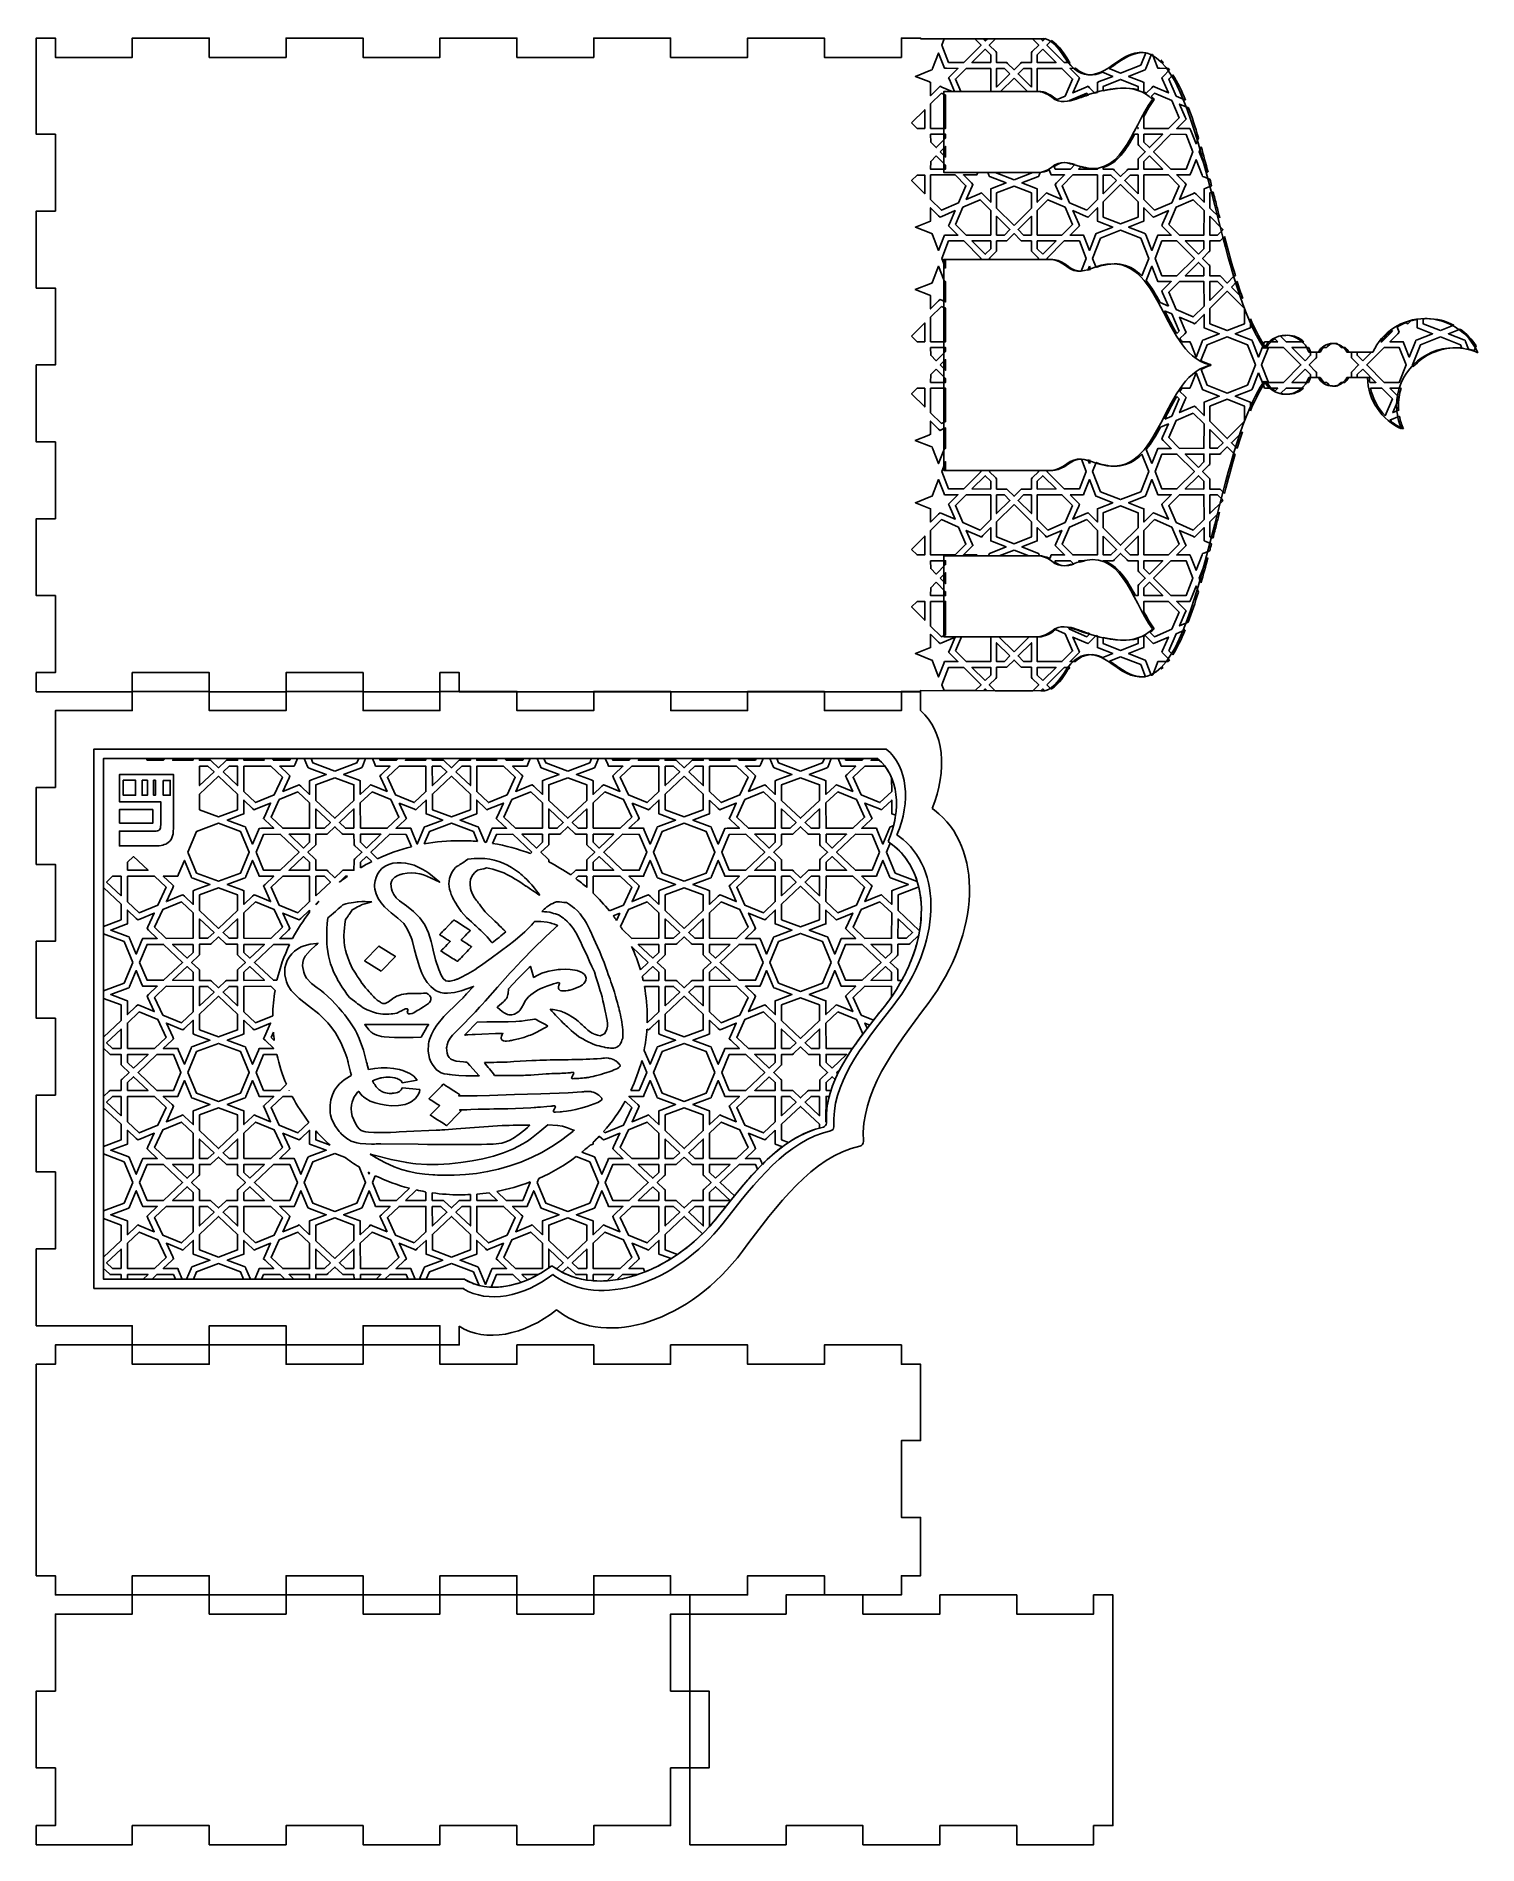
# Model space of a CAD drawing. Extents: x 0 to 1063, y 369 to 1702.
import ezdxf

# ---------------------------------------------------------------- set-up
doc = ezdxf.new("R2010")
doc.units = 0
doc.layers.add('K0108_Printing', color=7, linetype='CONTINUOUS')

msp = doc.modelspace()

# ---------------------------------------------------------------- linework, layer by layer
at = {"layer": 'K0108_Printing', "color": 1}
for points in [[(740.331281, 1700.082057), (652.093284, 1700.186057), (652.093284, 1700.665057), (637.920284, 1700.665057), (637.920284, 1686.492058), (581.227285, 1686.492058), (581.227285, 1700.665057), (524.534287, 1700.665057), (524.534287, 1686.492058), (467.841288, 1686.492058), (467.841288, 1700.665057), (411.14829, 1700.665057), (411.14829, 1686.492058), (354.455291, 1686.492058), (354.455291, 1700.665057), (297.763293, 1700.665057), (297.763293, 1686.492058), (241.070294, 1686.492058), (241.070294, 1700.665057), (184.377295, 1700.665057), (184.377295, 1686.492058), (127.684297, 1686.492058), (127.684297, 1700.665057), (70.991298, 1700.665057), (70.991298, 1686.492058), (14.2983, 1686.492058), (14.2983, 1700.665057), (0.1253, 1700.665057), (0.1253, 1629.799059), (14.2983, 1629.799059), (14.2983, 1573.106061), (0.1253, 1573.106061), (0.1253, 1516.413062), (14.2983, 1516.413062), (14.2983, 1459.720064), (0.1253, 1459.720064), (0.1253, 1403.027065), (14.2983, 1403.027065), (14.2983, 1346.334066), (0.1253, 1346.334066), (0.1253, 1289.641068), (14.2983, 1289.641068), (14.2983, 1232.948069), (0.1253, 1232.948069), (0.1253, 1218.77507), (70.991298, 1218.77507), (70.991298, 1232.948069), (127.684297, 1232.948069), (127.684297, 1218.77507), (184.377295, 1218.77507), (184.377295, 1232.948069), (241.070294, 1232.948069), (241.070294, 1218.77507), (297.763293, 1218.77507), (297.763293, 1232.948069), (311.936292, 1232.948069), (311.936292, 1218.77507)], [(736.476282, 1601.72106), (669.148283, 1601.72106), (669.148283, 1661.319058), (736.476282, 1661.319058)], [(745.771281, 1381.955065), (669.148283, 1381.955065), (669.148283, 1537.502062), (745.771281, 1537.502062)], [(945.327276, 1469.256063), (938.210277, 1469.256063)], [(985.444275, 1469.256063), (966.310276, 1469.256063)], [(864.664278, 1459.994064), (864.664278, 1459.298064)], [(938.216277, 1450.450064), (945.319276, 1450.450064)], [(966.319276, 1450.450064), (981.521275, 1450.450064)], [(736.476282, 1259.313069), (669.148283, 1259.313069), (669.148283, 1318.911067), (736.476282, 1318.911067)], [(652.076984, 1204.87797), (652.093984, 1204.89997), (652.093984, 1219.07297), (637.919984, 1219.07297), (637.919984, 1204.89997), (581.226985, 1204.89997), (581.226985, 1219.07297), (524.533987, 1219.07297), (524.533987, 1204.89997), (467.841988, 1204.89997), (467.841988, 1219.07297), (411.14899, 1219.07297), (411.14899, 1204.89997), (354.455991, 1204.89997), (354.455991, 1219.07297), (297.762993, 1219.07297), (297.762993, 1204.89997), (241.069994, 1204.89997), (241.069994, 1219.07297), (184.376995, 1219.07297), (184.376995, 1204.89997), (127.683997, 1204.89997), (127.683997, 1219.07297), (70.990998, 1219.07297), (70.990998, 1204.89997), (14.298, 1204.89997), (14.298, 1148.206971), (0.125, 1148.206971), (0.125, 1091.513973), (14.298, 1091.513973), (14.298, 1034.820974), (0.125, 1034.820974), (0.125, 978.127976), (14.298, 978.127976), (14.298, 921.434977), (0.125, 921.434977), (0.125, 864.741978), (14.298, 864.741978), (14.298, 808.04998), (0.125, 808.04998), (0.125, 751.356981), (70.990998, 751.356981), (70.990998, 737.182982), (127.683997, 737.182982), (127.683997, 751.356981), (184.376995, 751.356981), (184.376995, 737.182982), (241.069994, 737.182982), (241.069994, 751.356981), (297.762993, 751.356981), (297.762993, 737.182982)], [(311.936292, 1218.77507), (652.093284, 1218.77507), (652.093284, 1219.71907), (741.756281, 1219.46907)], [(662.339983, 1131.396972), (660.621983, 1132.684972)], [(383.68099, 763.072981), (385.39899, 761.785981)], [(297.762993, 737.182982), (311.935992, 737.182982), (311.935992, 751.029981)]]:
    msp.add_lwpolyline(points, dxfattribs=at)
at = {"layer": 'K0108_Printing', "color": 4}
for points in [[(672.743283, 1682.698358), (683.891283, 1682.682358), (696.679283, 1695.512358), (692.066283, 1700.141357), (669.519283, 1700.167357), (667.679283, 1695.512358)], [(701.285482, 1700.129957), (698.143483, 1700.133957), (699.715483, 1698.555958)], [(707.440682, 1690.806458), (708.064682, 1690.182458), (708.064682, 1689.290458), (708.075682, 1682.647458), (714.716682, 1682.636458), (715.608682, 1682.636458), (716.232682, 1682.014458), (720.940682, 1677.320458), (725.648682, 1682.014458), (726.268682, 1682.636458), (727.159682, 1682.636458), (733.805682, 1682.647458), (733.816682, 1689.290458), (733.816682, 1690.182458), (734.440682, 1690.806458), (739.132682, 1695.512458), (734.569682, 1700.090457), (707.343682, 1700.122457), (702.748682, 1695.512458)], [(673.275483, 1670.120458), (672.697483, 1671.456458), (673.723483, 1672.485458), (679.617483, 1678.397458), (671.274483, 1678.408458), (669.808483, 1678.411458), (669.271483, 1679.765458), (665.361483, 1689.655458), (660.845483, 1678.221458), (660.498483, 1677.352458), (659.634484, 1677.010458), (648.202484, 1672.491458), (658.090484, 1668.583458), (659.444484, 1668.049458), (659.444484, 1666.579458), (659.458484, 1658.238459), (665.370483, 1664.131458), (666.401483, 1665.158458), (667.732483, 1664.580458), (675.254483, 1661.318458), (677.089483, 1661.318458)], [(703.783882, 1682.652158), (703.774882, 1688.400158), (699.715883, 1692.470158), (689.948883, 1682.673158)], [(742.164981, 1692.470658), (738.106982, 1688.400658), (738.096982, 1682.652658), (751.932981, 1682.673658)], [(703.786282, 1678.362758), (685.675283, 1678.387758), (677.791283, 1670.482758), (681.765283, 1661.318758), (703.812282, 1661.318758)], [(717.896982, 1674.287958), (713.823982, 1678.345958), (708.078982, 1678.355958), (708.101982, 1664.519958)], [(720.940382, 1671.255158), (710.975382, 1661.319158), (730.907382, 1661.319158)], [(733.779982, 1664.520358), (733.797982, 1678.355358), (728.052982, 1678.346358), (723.984982, 1674.288358)], [(667.372283, 1660.061858), (659.465284, 1652.177859), (659.493284, 1634.066859), (670.528283, 1634.049859), (670.528283, 1658.693859)], [(750.155081, 1657.095759)], [(775.831381, 1658.743759)], [(812.35748, 1662.548558)], [(645.387284, 1638.139259), (649.455284, 1634.081259), (655.201284, 1634.073259), (655.182284, 1647.906259)], [(816.67878, 1642.906559)], [(659.500384, 1629.774859), (659.509384, 1624.028859), (663.567383, 1619.95686), (670.528383, 1626.937859), (670.528383, 1629.757859)], [(816.69438, 1629.774859), (816.70438, 1624.028859), (820.762379, 1619.95686), (830.530379, 1629.753859)], [(847.734879, 1604.10096), (852.798879, 1616.91496), (847.734879, 1629.727959), (836.587879, 1629.744959), (823.799879, 1616.91496), (836.587879, 1604.08496)], [(663.567583, 1613.87326), (659.509584, 1609.80126), (659.500584, 1604.05526), (670.527583, 1604.07126), (670.527583, 1606.89126)], [(666.604683, 1616.91476), (670.527683, 1612.97876), (670.527683, 1620.850759)], [(820.762479, 1613.87326), (816.70348, 1609.80126), (816.69448, 1604.05526), (830.529479, 1604.07526)], [(694.012383, 1601.16576), (693.475383, 1599.81376), (692.006383, 1599.81176), (683.666383, 1599.79976), (689.560383, 1593.88776), (690.586383, 1592.85876), (690.008383, 1591.52276), (685.765383, 1581.74176), (695.546383, 1585.98076), (696.887383, 1586.55876), (697.913383, 1585.53476), (703.826382, 1579.640761), (703.839382, 1587.98176), (703.839382, 1589.44976), (705.194382, 1589.98376), (715.081382, 1593.89476), (703.650382, 1598.41276), (702.780382, 1598.75476), (702.438382, 1599.62376), (701.609382, 1601.72076), (694.231383, 1601.72076)], [(720.940382, 1596.21036), (734.888382, 1601.72136), (706.993382, 1601.72136)], [(750.625681, 1605.91026)], [(770.481581, 1606.01726)], [(786.67118, 1605.36326)], [(649.455284, 1599.74896), (645.387284, 1595.69096), (655.182284, 1585.92296), (655.201284, 1599.75596)], [(680.012183, 1579.245461), (685.488183, 1591.88546), (677.609183, 1599.79046), (659.493184, 1599.76546), (659.465184, 1581.65146), (667.372183, 1573.767461)], [(720.940382, 1562.574161), (733.770382, 1575.367161), (733.757382, 1586.51416), (720.940382, 1591.57816), (708.124382, 1586.51416), (708.108382, 1575.369161)], [(774.509381, 1573.767861), (782.41138, 1581.64686), (782.38338, 1599.76486), (764.272381, 1599.78986), (756.393381, 1591.88586), (761.868381, 1579.245861)], [(796.49438, 1595.69056), (792.42638, 1599.74856), (786.68038, 1599.75556), (786.69938, 1585.92356)], [(812.35438, 1568.717461), (812.36738, 1579.867461), (799.53738, 1592.65746), (786.71038, 1579.867461), (786.72738, 1568.717461), (799.53738, 1563.653461)], [(812.37738, 1585.92306), (812.40038, 1599.75606), (806.65038, 1599.74906), (802.58238, 1595.69006)], [(824.567079, 1573.767861), (837.207079, 1579.245861), (842.683079, 1591.88586), (834.803079, 1599.78986), (816.69208, 1599.76486), (816.66508, 1581.64686)], [(669.807983, 1555.418561), (671.273983, 1555.420561), (679.617983, 1555.432561), (673.722983, 1561.344561), (672.696983, 1562.373561), (673.274983, 1563.709561), (677.513983, 1573.490561), (667.732983, 1569.249561), (666.401983, 1568.671561), (665.370983, 1569.697561), (659.457984, 1575.591561), (659.444984, 1567.249561), (659.444984, 1565.782561), (658.089984, 1565.246561), (648.201984, 1561.337561), (659.633984, 1556.819561), (660.498983, 1556.474561), (660.844983, 1555.607561), (665.360983, 1544.174561), (669.271983, 1554.064561)], [(677.791283, 1563.346161), (685.675283, 1555.441161), (703.786282, 1555.467161), (703.814282, 1573.585161), (695.912283, 1581.46416), (683.271283, 1575.984161)], [(738.090582, 1555.467161), (756.206581, 1555.441161), (764.085581, 1563.346161), (758.609581, 1575.984161), (745.969581, 1581.46416), (738.067582, 1573.585161)], [(781.03608, 1555.607861), (781.37808, 1556.474861), (782.24808, 1556.819861), (793.67908, 1561.337861), (783.79208, 1565.245861), (782.43708, 1565.781861), (782.43708, 1567.249861), (782.42308, 1575.591861), (776.511081, 1569.697861), (775.484081, 1568.670861), (774.149081, 1569.248861), (764.367081, 1573.489861), (768.606081, 1563.708861), (769.184081, 1562.373861), (768.158081, 1561.344861), (762.264081, 1555.432861), (770.608081, 1555.420861), (772.073081, 1555.418861), (772.609081, 1554.063861), (776.515081, 1544.173861)], [(829.891979, 1562.373361), (830.469979, 1563.709361), (834.712979, 1573.490361), (824.931979, 1569.249361), (823.595979, 1568.671361), (822.564979, 1569.697361), (816.65298, 1575.591361), (816.63898, 1567.250361), (816.63898, 1565.782361), (815.28498, 1565.246361), (805.39698, 1561.337361), (816.82898, 1556.819361), (817.69798, 1556.475361), (818.03998, 1555.607361), (822.560979, 1544.174361), (826.466979, 1554.064361), (827.002979, 1555.418361), (828.472979, 1555.421361), (836.811979, 1555.432361), (830.917979, 1561.344361)], [(834.990779, 1563.346161), (842.869779, 1555.441161), (860.985778, 1555.467161), (861.013778, 1573.580161), (853.106779, 1581.46416), (840.465779, 1575.984161)], [(708.078582, 1555.476261), (713.824582, 1555.483261), (717.896582, 1559.542261), (708.101582, 1569.309261)], [(733.798282, 1555.476261), (733.780282, 1569.309261), (723.984282, 1559.542261), (728.052282, 1555.483261)], [(695.868383, 1537.501962), (696.681383, 1538.316962), (683.888383, 1551.146961), (672.743383, 1551.130961), (667.679383, 1538.314962), (670.527383, 1531.107962), (670.527383, 1537.501962)], [(703.775082, 1545.431461), (703.784082, 1551.177461), (689.949083, 1551.156461), (699.716083, 1541.359461)], [(739.135082, 1538.317262), (734.441082, 1543.025261), (733.817082, 1543.647261), (733.817082, 1544.539261), (733.805082, 1551.184261), (727.160082, 1551.193261), (726.268082, 1551.193261), (725.649082, 1551.815261), (720.940082, 1556.512261), (716.233082, 1551.815261), (715.608082, 1551.193261), (714.717082, 1551.193261), (708.076082, 1551.184261), (708.064082, 1544.539261), (708.064082, 1543.647261), (707.441082, 1543.025261), (702.747082, 1538.317262), (703.559082, 1537.502262), (738.322082, 1537.502262)], [(742.164981, 1541.359061), (751.932981, 1551.156061), (738.096982, 1551.177061), (738.106982, 1545.431061)], [(829.937979, 1551.131061), (824.873979, 1538.315062), (829.937979, 1525.504062), (841.085979, 1525.488062), (853.877979, 1538.317062), (841.082979, 1551.147061)], [(856.910579, 1541.359061), (860.968578, 1545.431061), (860.978578, 1551.177061), (847.143579, 1551.156061)], [(860.978578, 1525.457362), (860.968578, 1531.203362), (856.910579, 1535.273362), (847.143579, 1525.478362)], [(669.807983, 1521.216062), (669.271983, 1522.568062), (665.360983, 1532.458062), (660.844983, 1521.027062), (660.498983, 1520.158062), (659.633984, 1519.816062), (648.197984, 1515.295062), (658.089984, 1511.386062), (659.444984, 1510.852062), (659.444984, 1509.385062), (659.457984, 1501.041062), (665.370983, 1506.937062), (666.401983, 1507.961062), (667.732983, 1507.383062), (670.527983, 1506.172062), (670.527983, 1521.215062)], [(761.148781, 1532.301262)], [(815.14468, 1525.414762)], [(840.465979, 1500.648062), (853.106979, 1495.170063), (861.013978, 1503.054062), (860.985978, 1521.165062), (842.869979, 1521.193062), (834.990979, 1513.288062)], [(875.095778, 1517.090762), (871.023778, 1521.151762), (865.277778, 1521.158762), (865.296778, 1507.322762)], [(865.324278, 1490.120063), (878.137278, 1485.054063), (890.951278, 1490.118063), (890.965278, 1501.267062), (878.135278, 1514.060062), (865.307278, 1501.270062)], [(667.372283, 1502.864662), (659.465284, 1494.980663), (659.493284, 1476.869663), (670.528283, 1476.854663), (670.528283, 1501.496662)], [(645.387284, 1480.944563), (649.455284, 1476.885563), (655.201284, 1476.876563), (655.182284, 1490.711563)], [(659.500384, 1472.579763), (659.509384, 1466.831763), (663.567383, 1462.761763), (670.527383, 1469.741763), (670.527383, 1472.561763)], [(908.535477, 1446.903764), (919.683477, 1446.885764), (932.478477, 1459.717764), (919.683477, 1472.549763), (908.535477, 1472.531763), (903.471477, 1459.717764)], [(977.961576, 1462.761763), (984.437575, 1469.256763), (973.896576, 1469.256763), (973.898576, 1466.831763)], [(993.782475, 1446.885464), (1004.929475, 1446.903464), (1009.998475, 1459.717464), (1004.929475, 1472.531463), (993.782475, 1472.549463), (980.991475, 1459.717464)], [(663.567583, 1456.676064), (659.509584, 1452.603064), (659.500584, 1446.858064), (670.527583, 1446.872064), (670.527583, 1449.692064)], [(666.602283, 1459.717464), (670.528283, 1455.779464), (670.528283, 1463.655463)], [(649.455284, 1442.554164), (645.387284, 1438.491164), (655.182284, 1428.723164), (655.201284, 1442.559164)], [(659.493284, 1442.567664), (659.465284, 1424.451664), (667.372283, 1416.570665), (670.528283, 1417.938665), (670.528283, 1442.581664)], [(865.307578, 1418.165265), (878.135578, 1405.379265), (890.965578, 1418.170265), (890.951578, 1429.315264), (878.137578, 1434.381264), (865.324578, 1429.315264)], [(1004.657275, 1434.925264)], [(667.732683, 1412.054565), (666.401683, 1411.472565), (665.370683, 1412.498565), (659.458684, 1418.396565), (659.444684, 1410.053565), (659.444684, 1408.583565), (658.089684, 1408.050565), (648.197684, 1404.140565), (659.633684, 1399.624565), (660.498683, 1399.277565), (660.845683, 1398.408565), (665.361683, 1386.976565), (669.271683, 1396.869565), (669.807683, 1398.219565), (670.527683, 1398.221565), (670.527683, 1413.265565)], [(853.106779, 1424.267264), (840.465779, 1418.789265), (834.990779, 1406.151265), (842.869779, 1398.242265), (860.985778, 1398.270265), (861.013778, 1416.381265)], [(865.277278, 1398.279465), (871.023278, 1398.283465), (875.095278, 1402.346465), (865.296278, 1412.114465)], [(1008.054875, 1412.562465)], [(683.890883, 1368.288166), (696.680883, 1381.120165), (695.848883, 1381.955165), (670.527883, 1381.955165), (670.527883, 1388.328165), (667.679883, 1381.120165), (672.742883, 1368.306166)], [(782.06118, 1387.573965)], [(829.937979, 1393.933765), (824.873979, 1381.120765), (829.937979, 1368.306766), (841.085979, 1368.287766), (853.880979, 1381.120765), (841.085979, 1393.947765)], [(856.910579, 1384.161565), (860.968578, 1388.234565), (860.978578, 1393.979565), (847.143579, 1393.956565)], [(666.401883, 1350.763966), (667.732883, 1350.185966), (677.514883, 1345.946966), (673.275883, 1355.727966), (672.696883, 1357.063966), (673.722883, 1358.089966), (679.617883, 1364.002966), (671.273883, 1364.015966), (669.807883, 1364.015966), (669.271883, 1365.370966), (665.361883, 1375.263966), (660.845883, 1363.826966), (660.498883, 1362.957966), (659.633884, 1362.615966), (648.202884, 1358.099966), (658.089884, 1354.188966), (659.444884, 1353.652966), (659.444884, 1352.187966), (659.457884, 1343.842966), (665.370883, 1349.741966)], [(689.949183, 1368.278666), (703.784182, 1368.260666), (703.775182, 1374.005666), (699.716183, 1378.078666)], [(702.746582, 1381.120565), (707.440582, 1376.414566), (708.064582, 1375.790566), (708.064582, 1374.898566), (708.076582, 1368.250566), (714.716582, 1368.241566), (715.608582, 1368.241566), (716.232582, 1367.617566), (720.940582, 1362.925566), (725.648582, 1367.617566), (726.268582, 1368.241566), (727.160582, 1368.241566), (733.805582, 1368.250566), (733.816582, 1374.898566), (733.816582, 1375.790566), (734.440582, 1376.414566), (739.134582, 1381.120565), (738.302582, 1381.954565), (703.578582, 1381.954565)], [(738.106482, 1374.005966), (738.096482, 1368.259966), (751.932481, 1368.278966), (742.164481, 1378.078966)], [(761.148781, 1386.737265)], [(762.263981, 1364.002866), (768.157981, 1358.089866), (769.183981, 1357.063866), (768.605981, 1355.728866), (764.366981, 1345.946866), (774.148981, 1350.185866), (775.484981, 1350.763866), (776.510981, 1349.741866), (782.42298, 1343.843866), (782.43698, 1352.187866), (782.43698, 1353.652866), (783.79198, 1354.188866), (793.67898, 1358.099866), (782.24798, 1362.616866), (781.37798, 1362.958866), (781.03598, 1363.826866), (776.514981, 1375.263866), (772.608981, 1365.370866), (772.072981, 1364.016866), (770.607981, 1364.016866)], [(818.03958, 1363.827066), (817.69758, 1362.958066), (816.82858, 1362.616066), (805.39758, 1358.100066), (815.28458, 1354.189066), (816.63958, 1353.653066), (816.63958, 1352.188066), (816.65258, 1343.843066), (822.564579, 1349.742066), (823.595579, 1350.764066), (824.932579, 1350.186066), (834.713579, 1345.947066), (830.470579, 1355.728066), (829.891579, 1357.064066), (830.917579, 1358.090066), (836.811579, 1364.003066), (828.472579, 1364.016066), (827.002579, 1364.016066), (826.466579, 1365.371066), (822.560579, 1375.263066)], [(860.978578, 1368.260366), (860.968578, 1374.006366), (856.910579, 1378.078366), (847.143579, 1368.278366)], [(703.786282, 1363.970266), (685.675283, 1363.993266), (677.791283, 1356.089266), (683.273283, 1343.450266), (695.912283, 1337.973267), (703.814282, 1345.849266)], [(708.078582, 1363.961466), (708.101582, 1350.126466), (717.896582, 1359.893466), (713.824582, 1363.951466)], [(733.798282, 1363.961466), (728.052282, 1363.951466), (723.984282, 1359.893466), (733.780282, 1350.126466)], [(764.085581, 1356.088866), (756.206581, 1363.993866), (738.090582, 1363.969866), (738.067582, 1345.849866), (745.969581, 1337.972867), (758.607581, 1343.450866)], [(840.468379, 1343.450566), (853.106379, 1337.972567), (861.013378, 1345.854566), (860.985378, 1363.970566), (842.870379, 1363.993566), (834.990379, 1356.088566)], [(720.940382, 1356.861266), (708.108382, 1344.065266), (708.124382, 1332.921267), (720.940382, 1327.858267), (733.757382, 1332.921267), (733.770382, 1344.070266)], [(786.71018, 1339.567967), (799.53818, 1326.777967), (812.36818, 1339.572967), (812.35418, 1350.717966), (799.53818, 1355.783966), (786.72718, 1350.717966)], [(645.387284, 1323.745367), (649.455284, 1319.686367), (655.201284, 1319.682367), (655.182284, 1333.512367)], [(680.012183, 1340.187566), (667.372183, 1345.669566), (659.465184, 1337.783567), (659.493184, 1319.672567), (677.609183, 1319.644567), (685.488183, 1327.549567)], [(702.438682, 1319.810967), (702.780682, 1320.679967), (703.649682, 1321.021967), (715.081682, 1325.542967), (705.194682, 1329.453967), (703.839682, 1329.985967), (703.839682, 1331.454967), (703.825682, 1339.794967), (697.913683, 1333.900967), (696.886683, 1332.873967), (695.546683, 1333.456967), (685.764683, 1337.695967), (690.008683, 1327.913967), (690.586683, 1326.578967), (689.559683, 1325.547967), (683.666683, 1319.634967), (692.006683, 1319.625967), (693.475683, 1319.621967), (693.757683, 1318.910967), (702.082682, 1318.910967)], [(774.509381, 1345.669866), (761.868381, 1340.187866), (756.393381, 1327.548867), (764.272381, 1319.644867), (782.38338, 1319.672867), (782.41138, 1337.788867)], [(786.69898, 1333.512067), (786.68098, 1319.682067), (792.42598, 1319.686067), (796.49398, 1323.745067)], [(802.58198, 1323.745367), (806.64998, 1319.686367), (812.39998, 1319.682367), (812.37698, 1333.512367)], [(824.567079, 1345.669866), (816.66508, 1337.788867), (816.69208, 1319.672867), (834.803079, 1319.644867), (842.683079, 1327.548867), (837.207079, 1340.187866)], [(720.940382, 1323.227467), (710.020382, 1318.910467), (731.860382, 1318.910467)], [(659.500384, 1315.382667), (659.509384, 1309.636667), (663.567383, 1305.564667), (670.528383, 1312.544667), (670.528383, 1315.364667)], [(764.982281, 1312.848767)], [(820.762479, 1305.564267), (830.529479, 1315.359267), (816.69448, 1315.382267), (816.70348, 1309.637267)], [(836.588179, 1289.690768), (847.735179, 1289.708768), (852.799179, 1302.522767), (847.735179, 1315.336767), (836.588179, 1315.349767), (823.797179, 1302.522767)], [(663.567583, 1299.481268), (659.509584, 1295.408268), (659.500584, 1289.663268), (670.527583, 1289.677268), (670.527583, 1292.497268)], [(666.602283, 1302.522267), (670.528283, 1298.584268), (670.528283, 1306.459267)], [(816.70388, 1295.408568), (816.69388, 1289.662568), (830.529879, 1289.681568), (820.762879, 1299.481568)], [(649.455284, 1285.354668), (645.387284, 1281.296668), (655.182284, 1271.528668), (655.201284, 1285.363668)], [(659.493284, 1285.368168), (659.465284, 1267.257168), (667.372283, 1259.376169), (670.528283, 1260.743168), (670.528283, 1285.385168)], [(810.45808, 1289.650868)], [(669.807983, 1241.024269), (671.273983, 1241.024269), (679.617983, 1241.038269), (673.722983, 1246.950269), (672.696983, 1247.981269), (673.274983, 1249.317269), (677.513983, 1259.098269), (667.732983, 1254.855269), (666.401983, 1254.276269), (665.370983, 1255.303269), (659.457984, 1261.197268), (659.444984, 1252.857269), (659.444984, 1251.388269), (658.089984, 1250.851269), (648.201984, 1246.945269), (659.633984, 1242.425269), (660.498983, 1242.083269), (660.844983, 1241.213269), (665.360983, 1229.782269), (669.271983, 1239.669269)], [(677.791283, 1248.951869), (685.675283, 1241.046869), (703.786282, 1241.074869), (703.814282, 1259.190869), (703.691282, 1259.312869), (682.284283, 1259.312869)], [(717.896982, 1245.147169), (708.101982, 1254.914169), (708.078982, 1241.080169), (713.823982, 1241.089169)], [(720.940382, 1248.180269), (732.108382, 1259.313269), (709.775382, 1259.313269)], [(728.052682, 1241.088669), (733.798682, 1241.079669), (733.779682, 1254.914669), (723.984682, 1245.146669)], [(738.155682, 1259.279069)], [(761.152281, 1266.511568)], [(786.72008, 1258.863269)], [(821.373279, 1262.559168)], [(734.440982, 1228.630969), (733.816982, 1229.254969), (733.816982, 1230.146969), (733.805982, 1236.789969), (727.159982, 1236.799969), (726.267982, 1236.799969), (725.648982, 1237.422969), (720.939982, 1242.114969), (716.232982, 1237.422969), (715.607982, 1236.799969), (714.716982, 1236.799969), (708.075982, 1236.789969), (708.063982, 1230.146969), (708.063982, 1229.254969), (707.440982, 1228.630969), (702.746982, 1223.924969), (707.086982, 1219.56997), (734.717982, 1219.49297), (739.134982, 1223.924969)], [(683.890883, 1236.752669), (672.742883, 1236.738669), (667.679883, 1223.924669), (669.358883, 1219.67467), (692.379883, 1219.61067), (696.680883, 1223.924669)], [(699.715883, 1226.966869), (703.774882, 1231.034869), (703.783882, 1236.784869), (689.948883, 1236.761869)], [(742.164981, 1226.966869), (751.932981, 1236.761869), (738.096982, 1236.784869), (738.106982, 1231.034869)], [(698.430183, 1219.59387), (701.009182, 1219.58687), (699.716183, 1220.883869)], [(94.088898, 1168.335671), (95.281898, 1169.466671), (81.453898, 1169.466671), (81.919898, 1168.352671)], [(115.811797, 1168.306871), (115.809797, 1169.466871), (101.905797, 1169.466871), (100.705797, 1168.327871)], [(127.753297, 1168.290471), (128.728297, 1168.287471), (129.404297, 1167.645471), (134.544297, 1162.799471), (139.685297, 1167.645471), (140.366296, 1168.287471), (141.340296, 1168.290471), (148.591296, 1168.300471), (148.593296, 1169.466471), (120.496297, 1169.466471), (120.498297, 1168.300471)], [(120.506197, 1163.868371), (120.526197, 1149.584371), (131.221197, 1159.668371), (126.779197, 1163.858371)], [(137.868197, 1159.668771), (148.563196, 1149.584771), (148.588196, 1163.868771), (142.310196, 1163.858771)], [(173.048996, 1163.904471), (153.273996, 1163.875471), (153.244996, 1145.170471), (161.872996, 1137.037472), (175.670996, 1142.693471), (181.652995, 1155.741471)], [(168.383296, 1168.328171), (167.182296, 1169.467171), (153.279296, 1169.467171), (153.277296, 1168.307171)], [(187.168695, 1168.352371), (187.634695, 1169.467371), (173.806696, 1169.467371), (174.999696, 1168.335371)], [(190.373695, 1163.925871), (188.773695, 1163.925871), (179.663696, 1163.911871), (186.098695, 1157.807871), (187.218695, 1156.745871), (186.588695, 1155.366871), (181.959695, 1145.269871), (192.639695, 1149.646871), (194.098695, 1150.243871), (195.218695, 1149.185871), (201.673695, 1143.098871), (201.689695, 1151.710871), (201.689695, 1153.228871), (203.167695, 1153.779871), (213.964695, 1157.816871), (201.482695, 1162.481871), (200.538695, 1162.834871), (200.160695, 1163.732871), (197.761695, 1169.466871), (192.689695, 1169.466871), (190.958695, 1165.323871)], [(220.364094, 1160.205671), (236.566094, 1166.261671), (237.906094, 1169.466671), (202.818095, 1169.466671), (204.157095, 1166.261671)], [(240.189294, 1162.835271), (239.241294, 1162.479271), (226.759294, 1157.817271), (237.555294, 1153.779271), (239.033294, 1153.228271), (239.038294, 1151.711271), (239.049294, 1143.098271), (245.504294, 1149.186271), (246.629294, 1150.243271), (248.088294, 1149.646271), (258.768294, 1145.270271), (254.139294, 1155.366271), (253.509294, 1156.745271), (254.624294, 1157.807271), (261.059293, 1163.911271), (251.954294, 1163.926271), (250.349294, 1163.926271), (249.764294, 1165.324271), (248.033294, 1169.467271), (242.962294, 1169.467271), (240.562294, 1163.730271)], [(265.723193, 1168.335671), (266.916193, 1169.466671), (253.088194, 1169.466671), (253.554194, 1168.352671)], [(267.673993, 1163.904471), (259.070994, 1155.741471), (265.051993, 1142.693471), (278.850993, 1137.037472), (287.483993, 1145.175471), (287.453993, 1163.875471)], [(287.445993, 1168.306871), (287.443993, 1169.466871), (273.539993, 1169.466871), (272.339993, 1168.327871)], [(299.387593, 1168.290471), (300.362592, 1168.287471), (301.042592, 1167.645471), (306.181592, 1162.801471), (311.318592, 1167.645471), (312.000592, 1168.287471), (312.974592, 1168.290471), (320.224592, 1168.300471), (320.227592, 1169.466471), (303.389592, 1169.466471), (292.130593, 1169.466471), (292.132593, 1168.300471)], [(292.139593, 1163.868371), (292.160593, 1149.584371), (302.859592, 1159.668371), (298.413593, 1163.858371)], [(309.502092, 1159.668771), (320.197092, 1149.584771), (320.222092, 1163.868771), (313.949092, 1163.858771)], [(344.683791, 1163.904471), (324.908792, 1163.875471), (324.878792, 1145.175471), (333.506792, 1137.037472), (347.305791, 1142.690471), (353.291791, 1155.741471)], [(340.022291, 1168.328171), (338.821292, 1169.467171), (324.917292, 1169.467171), (324.916292, 1168.307171)], [(358.803091, 1168.352371), (359.269091, 1169.467371), (354.120091, 1169.467371), (345.442091, 1169.467371), (346.634091, 1168.335371)], [(362.013091, 1163.925871), (360.408091, 1163.925871), (351.298091, 1163.911871), (357.733091, 1157.807871), (358.853091, 1156.745871), (358.222091, 1155.366871), (353.594091, 1145.269871), (364.274091, 1149.646871), (365.733091, 1150.243871), (366.853091, 1149.185871), (373.308091, 1143.098871), (373.323091, 1151.710871), (373.329091, 1153.228871), (374.803091, 1153.779871), (385.60309, 1157.816871), (373.117091, 1162.481871), (372.173091, 1162.834871), (371.794091, 1163.732871), (369.399091, 1169.466871), (364.326091, 1169.466871), (362.593091, 1165.323871)], [(391.99839, 1160.205671), (408.19939, 1166.261671), (409.54039, 1169.466671), (404.85039, 1169.466671), (374.456391, 1169.466671), (375.796391, 1166.261671)], [(411.82349, 1162.835271), (410.87449, 1162.479271), (398.39249, 1157.817271), (409.19449, 1153.779271), (410.66749, 1153.228271), (410.67249, 1151.711271), (410.68249, 1143.098271), (417.14349, 1149.186271), (418.26349, 1150.243271), (419.72249, 1149.646271), (430.402489, 1145.270271), (425.773489, 1155.366271), (425.142489, 1156.745271), (426.258489, 1157.807271), (432.698489, 1163.911271), (423.588489, 1163.926271), (421.983489, 1163.926271), (421.402489, 1165.324271), (419.67049, 1169.467271), (414.59549, 1169.467271), (412.19649, 1163.730271)], [(437.357089, 1168.335671), (438.550089, 1169.466671), (424.727089, 1169.466671), (425.194089, 1168.352671)], [(439.307789, 1163.904471), (430.704789, 1155.741471), (436.685789, 1142.693471), (450.489789, 1137.037472), (459.117789, 1145.175471), (459.087789, 1163.875471)], [(459.080389, 1168.306871), (459.078389, 1169.466871), (455.580389, 1169.466871), (445.174389, 1169.466871), (443.974389, 1168.327871)], [(471.021788, 1168.290471), (471.995788, 1168.287471), (472.676788, 1167.645471), (477.815788, 1162.801471), (482.952788, 1167.645471), (483.634788, 1168.287471), (484.608788, 1168.290471), (491.861788, 1168.300471), (491.863788, 1169.466471), (463.764788, 1169.466471), (463.766788, 1168.300471)], [(463.773988, 1163.868371), (463.798988, 1149.584371), (474.493988, 1159.668371), (470.047988, 1163.858371)], [(481.136388, 1159.668771), (491.833388, 1149.584771), (491.858388, 1163.868771), (485.582388, 1163.858771)], [(516.320087, 1163.904471), (496.545088, 1163.875471), (496.515088, 1145.170471), (505.143087, 1137.037472), (518.942087, 1142.693471), (524.928087, 1155.741471)], [(511.654087, 1168.328171), (510.453087, 1169.467171), (506.310087, 1169.467171), (496.550088, 1169.467171), (496.548088, 1168.307171)], [(530.439487, 1168.352371), (530.905487, 1169.467371), (517.078487, 1169.467371), (518.270487, 1168.335371)], [(533.644387, 1163.925871), (532.044387, 1163.925871), (522.934387, 1163.911871), (529.369387, 1157.807871), (530.490387, 1156.745871), (529.859387, 1155.366871), (525.231387, 1145.269871), (535.910387, 1149.646871), (537.369387, 1150.243871), (538.490387, 1149.185871), (544.945386, 1143.098871), (544.960386, 1151.710871), (544.960386, 1153.228871), (546.439386, 1153.779871), (557.237386, 1157.816871), (544.756386, 1162.481871), (543.804386, 1162.834871), (543.431386, 1163.732871), (541.035386, 1169.466871), (535.962387, 1169.466871), (534.230387, 1165.323871)], [(563.634786, 1160.205671), (579.836786, 1166.261671), (581.175785, 1169.466671), (557.039786, 1169.466671), (546.091786, 1169.466671), (547.430786, 1166.261671)], [(583.459985, 1162.835271), (582.510985, 1162.479271), (570.029986, 1157.817271), (580.827985, 1153.779271), (582.303985, 1153.228271), (582.306985, 1151.711271), (582.319985, 1143.098271), (588.774985, 1149.186271), (589.900985, 1150.243271), (591.358985, 1149.646271), (602.038985, 1145.270271), (597.407985, 1155.366271), (596.774985, 1156.745271), (597.894985, 1157.807271), (604.329985, 1163.911271), (595.224985, 1163.926271), (593.619985, 1163.926271), (593.036985, 1165.324271), (591.305985, 1169.467271), (586.232985, 1169.467271), (583.833985, 1163.730271)], [(608.993985, 1168.335671), (610.186985, 1169.466671), (607.769985, 1169.466671), (596.358985, 1169.466671), (596.824985, 1168.352671)], [(64.254998, 1153.536971), (73.400998, 1153.536971), (73.400998, 1142.508971), (64.254998, 1142.508971)], [(78.162998, 1153.536971), (82.112998, 1153.536971), (82.112998, 1142.508971), (78.162998, 1142.508971)], [(86.622998, 1153.536971), (88.053998, 1153.536971), (88.053998, 1142.508971), (86.622998, 1142.508971)], [(93.763998, 1153.453971), (98.937998, 1153.453971), (98.937998, 1142.425971), (93.763998, 1142.425971)], [(148.552896, 1143.332771), (134.543897, 1156.538771), (120.537897, 1143.332771), (120.556897, 1131.821772), (134.543897, 1126.593772), (148.537896, 1131.821772)], [(220.364094, 1155.426271), (206.374095, 1150.195271), (206.355095, 1138.684272), (220.361094, 1125.481272), (234.370094, 1138.686272), (234.355094, 1150.197271)], [(320.171992, 1131.821672), (320.189992, 1143.327671), (306.180992, 1156.535671), (292.172993, 1143.327671), (292.189993, 1131.821672), (306.180992, 1126.593672)], [(391.99839, 1155.426271), (378.007391, 1150.197271), (377.989391, 1138.689272), (391.99839, 1125.483272), (406.00639, 1138.689272), (405.98939, 1150.195271)], [(477.815488, 1156.535771), (463.806488, 1143.327771), (463.824488, 1131.821772), (477.815488, 1126.593772), (491.808488, 1131.821772), (491.823488, 1143.332771)], [(563.634786, 1155.423771), (549.643786, 1150.197771), (549.626786, 1138.683772), (563.631786, 1125.480772), (577.640786, 1138.688772), (577.625786, 1150.197771)], [(153.423696, 1119.539972), (154.371696, 1119.183972), (154.745696, 1118.288972), (159.682696, 1106.484972), (163.946696, 1116.695972), (164.531696, 1118.090972), (166.137696, 1118.093972), (175.241696, 1118.105972), (168.806696, 1124.208972), (167.686696, 1125.270972), (168.317696, 1126.650972), (172.950696, 1136.748972), (162.271696, 1132.372972), (160.812696, 1131.773972), (159.686696, 1132.833972), (153.231696, 1138.917972), (153.216696, 1130.305972), (153.216696, 1128.790972), (151.737696, 1128.239972), (140.941696, 1124.201972)], [(179.232096, 1139.326372), (173.254096, 1126.275372), (181.857095, 1118.115372), (201.637095, 1118.143372), (201.667095, 1136.842372), (193.034095, 1144.981371)], [(239.091394, 1118.143772), (258.866394, 1118.114772), (267.474393, 1126.275772), (261.490393, 1139.326772), (247.690394, 1144.981771), (239.061394, 1136.846772)], [(267.777293, 1136.749272), (272.405293, 1126.650272), (273.036293, 1125.271272), (271.916293, 1124.209272), (265.481293, 1118.105272), (274.591293, 1118.093272), (276.191293, 1118.091272), (276.776293, 1116.695272), (281.046293, 1106.484272), (285.977293, 1118.289272), (286.356293, 1119.184272), (287.299293, 1119.540272), (299.786293, 1124.202272), (288.985293, 1128.240272), (287.507293, 1128.791272), (287.507293, 1130.306272), (287.491293, 1138.918272), (281.036293, 1132.833272), (279.916293, 1131.773272), (278.456293, 1132.373272)], [(350.866391, 1139.326372), (344.888391, 1126.275372), (353.490391, 1118.115372), (373.270391, 1118.143372), (373.301391, 1136.842372), (364.667391, 1144.981371)], [(410.72569, 1118.143772), (430.505689, 1118.114772), (439.108689, 1126.275772), (433.130689, 1139.326772), (419.32369, 1144.981771), (410.69569, 1136.844772)], [(439.411589, 1136.749272), (444.039589, 1126.650272), (444.670589, 1125.271272), (443.554589, 1124.209272), (437.114589, 1118.105272), (446.225589, 1118.093272), (447.829589, 1118.091272), (448.410589, 1116.695272), (452.680589, 1106.484272), (457.616589, 1118.289272), (457.989589, 1119.184272), (458.938589, 1119.540272), (471.420588, 1124.202272), (460.619588, 1128.240272), (459.145589, 1128.791272), (459.140589, 1130.306272), (459.130589, 1138.918272), (459.130589, 1138.920272), (452.675589, 1132.833272), (451.549589, 1131.773272), (450.090589, 1132.373272)], [(496.502488, 1138.918172), (496.487488, 1130.306172), (496.487488, 1128.791172), (495.008488, 1128.240172), (484.210488, 1124.202172), (496.694488, 1119.540172), (497.643488, 1119.184172), (498.016488, 1118.289172), (502.952487, 1106.485172), (507.217487, 1116.695172), (507.803487, 1118.091172), (509.408487, 1118.093172), (518.513487, 1118.105172), (512.077487, 1124.209172), (510.957487, 1125.271172), (511.588487, 1126.651172), (516.221487, 1136.749172), (505.542487, 1132.373172), (504.083487, 1131.773172), (502.957487, 1132.833172)], [(522.502887, 1139.326372), (516.524887, 1126.275372), (525.127887, 1118.115372), (544.907886, 1118.143372), (544.934886, 1136.844372), (536.303887, 1144.981371)], [(604.764285, 1139.326372), (590.960285, 1144.981371), (582.332285, 1136.844372), (582.362285, 1118.143372), (602.137285, 1118.115372), (610.745285, 1126.275372)], [(61.521998, 1121.833972), (86.042998, 1121.833972), (86.042998, 1131.916972), (61.521998, 1131.916972)], [(111.938097, 1100.435772), (118.341097, 1085.113773), (134.544097, 1079.059773), (150.748096, 1085.113773), (157.150096, 1100.435772), (150.748096, 1115.757772), (134.544097, 1121.811772), (118.341097, 1115.757772)], [(206.322495, 1118.151172), (212.596495, 1118.158172), (217.042495, 1122.348172), (206.343495, 1132.435172)], [(234.405594, 1118.151172), (234.380594, 1132.435172), (223.685594, 1122.348172), (228.126594, 1118.158172)], [(377.956791, 1118.151172), (384.23079, 1118.158172), (388.67679, 1122.348172), (377.982791, 1132.435172)], [(406.03959, 1118.151172), (406.01959, 1132.435172), (395.31959, 1122.348172), (399.76559, 1118.158172)], [(477.815488, 1079.057273), (494.019488, 1085.113273), (500.426487, 1100.436272), (494.019488, 1115.757272), (477.815488, 1121.814272), (461.613488, 1115.757272), (455.206489, 1100.436272), (461.613488, 1085.113273)], [(549.593586, 1118.151172), (555.867586, 1118.158172), (560.311586, 1122.348172), (549.613586, 1132.435172)], [(577.675986, 1118.151172), (577.650986, 1132.435172), (566.955986, 1122.348172), (571.402986, 1118.158172)], [(162.207896, 1100.435772), (167.736896, 1087.205773), (179.908896, 1087.189773), (193.875895, 1100.435772), (179.908896, 1113.681772), (167.736896, 1113.664772)], [(201.628895, 1113.712572), (186.522895, 1113.690572), (197.186895, 1103.578572), (201.618895, 1107.780572)], [(214.539695, 1113.731572), (213.570695, 1113.729572), (206.315695, 1113.719572), (206.302695, 1106.859572), (206.302695, 1105.940572), (205.621695, 1105.296572), (200.497695, 1100.435572), (205.621695, 1095.577573), (206.302695, 1094.932573), (206.302695, 1094.011573), (206.315695, 1087.153573), (213.570695, 1087.141573), (214.544695, 1087.141573), (215.221695, 1086.499573), (220.361694, 1081.653573), (225.502694, 1086.499573), (226.183694, 1087.141573), (227.157694, 1087.141573), (234.408694, 1087.153573), (234.420694, 1094.011573), (234.425694, 1094.932573), (235.101694, 1095.577573), (240.224694, 1100.435572), (235.101694, 1105.296572), (234.425694, 1105.938572), (234.420694, 1106.859572), (234.408694, 1113.719572), (227.157694, 1113.729572), (226.183694, 1113.731572), (225.502694, 1114.371572), (220.361694, 1119.219572), (215.221695, 1114.371572)], [(243.540894, 1103.578372), (254.200894, 1113.691372), (239.093894, 1113.712372), (239.104894, 1107.780372)], [(325.455292, 1108.409872)], [(373.252791, 1107.780272), (373.262791, 1113.712272), (358.156791, 1113.691272), (368.821791, 1103.578272)], [(410.73349, 1113.712572), (410.74349, 1107.780572), (415.17449, 1103.578572), (425.839489, 1113.690572)], [(432.453789, 1087.189673), (444.624789, 1087.205673), (450.154789, 1100.435672), (444.624789, 1113.664672), (432.453789, 1113.681672), (418.48579, 1100.435672)], [(523.179387, 1113.681372), (511.007387, 1113.665372), (505.478387, 1100.435372), (511.007387, 1087.206373), (523.179387, 1087.189373), (537.142387, 1100.435372)], [(544.899686, 1113.712572), (529.793687, 1113.690572), (540.458686, 1103.578572), (544.889686, 1107.780572)], [(570.428486, 1113.729072), (569.454486, 1113.731072), (568.773486, 1114.371072), (563.632486, 1119.217072), (558.494486, 1114.371072), (557.815486, 1113.731072), (556.841486, 1113.729072), (549.585486, 1113.719072), (549.573486, 1106.859072), (549.573486, 1105.938072), (548.894486, 1105.296072), (543.769486, 1100.436072), (548.894486, 1095.577073), (549.573486, 1094.933073), (549.573486, 1094.012073), (549.585486, 1087.154073), (556.841486, 1087.142073), (557.815486, 1087.142073), (558.494486, 1086.500073), (563.632486, 1081.654073), (568.773486, 1086.500073), (569.454486, 1087.142073), (570.428486, 1087.142073), (577.681486, 1087.154073), (577.691486, 1094.012073), (577.691486, 1094.933073), (578.372486, 1095.577073), (583.495485, 1100.436072), (578.372486, 1105.296072), (577.691486, 1105.941072), (577.691486, 1106.859072), (577.681486, 1113.719072)], [(582.367285, 1113.712572), (582.375285, 1107.780572), (586.806285, 1103.578572), (597.471285, 1113.690572)], [(621.788384, 1100.435772), (616.256385, 1113.664772), (604.085385, 1113.681772), (590.122385, 1100.435772), (604.085385, 1087.189773), (616.256385, 1087.205773)], [(67.459698, 1087.158573), (82.565698, 1087.180573), (71.901698, 1097.295573), (67.469698, 1093.093573)], [(93.451998, 1105.715972)], [(104.556497, 1082.779873), (102.956497, 1082.777873), (93.846498, 1082.765873), (100.281497, 1076.661873), (101.402497, 1075.599873), (100.771497, 1074.219873), (96.143498, 1064.121873), (106.823497, 1068.500873), (108.281497, 1069.097873), (109.402497, 1068.037873), (115.857497, 1061.952873), (115.872497, 1070.564873), (115.872497, 1072.081873), (117.351497, 1072.633873), (128.147497, 1076.668873), (115.665497, 1081.333873), (114.716497, 1081.686873), (114.343497, 1082.583873), (109.407497, 1094.388873), (105.141497, 1084.177873)], [(151.737796, 1072.633773), (153.216796, 1072.081773), (153.216796, 1070.564773), (153.231796, 1061.952773), (159.686796, 1068.037773), (160.811796, 1069.097773), (162.271796, 1068.500773), (172.950796, 1064.121773), (168.317796, 1074.220773), (167.686796, 1075.599773), (168.806796, 1076.661773), (175.241796, 1082.765773), (166.137796, 1082.777773), (164.531796, 1082.779773), (163.946796, 1084.177773), (159.682796, 1094.388773), (154.745796, 1082.583773), (154.371796, 1081.686773), (153.423796, 1081.333773), (140.941796, 1076.668773)], [(201.628895, 1087.158573), (201.618895, 1093.093573), (197.186895, 1097.295573), (186.522895, 1087.180573)], [(410.73349, 1087.158573), (425.839489, 1087.180573), (415.17449, 1097.295573), (410.74349, 1093.093573)], [(459.130789, 1061.952973), (459.140789, 1070.564973), (459.145789, 1072.081973), (460.619788, 1072.633973), (471.420788, 1076.668973), (458.938789, 1081.333973), (457.989789, 1081.686973), (457.616789, 1082.583973), (452.679789, 1094.388973), (448.410789, 1084.177973), (447.829789, 1082.779973), (446.225789, 1082.777973), (437.114789, 1082.765973), (443.554789, 1076.661973), (444.670789, 1075.599973), (444.039789, 1074.219973), (439.411789, 1064.121973), (450.090789, 1068.500973), (451.549789, 1069.096973), (452.675789, 1068.037973)], [(509.407987, 1082.777573), (507.802987, 1082.779573), (507.217987, 1084.178573), (502.952987, 1094.388573), (498.016988, 1082.584573), (497.642988, 1081.686573), (496.693988, 1081.333573), (484.209988, 1076.668573), (495.008988, 1072.633573), (496.486988, 1072.082573), (496.486988, 1070.564573), (496.501988, 1061.952573), (502.957987, 1068.037573), (504.082987, 1069.097573), (505.541987, 1068.500573), (516.221987, 1064.121573), (511.587987, 1074.220573), (510.956987, 1075.599573), (512.077987, 1076.661573), (518.512987, 1082.765573)], [(540.458486, 1097.295373), (529.793487, 1087.180373), (544.899486, 1087.158373), (544.889486, 1093.093373)], [(582.367285, 1087.158573), (597.471285, 1087.180573), (586.806285, 1097.295573), (582.375285, 1093.093573)], [(629.624284, 1081.686873), (629.251284, 1082.583873), (624.317284, 1094.388873), (620.047284, 1084.177873), (619.461285, 1082.779873), (617.861285, 1082.777873), (608.751285, 1082.765873), (615.189285, 1076.661873), (616.307285, 1075.599873), (615.676285, 1074.219873), (611.048285, 1064.121873), (621.728284, 1068.500873), (623.186284, 1069.097873), (624.307284, 1068.037873), (630.762284, 1061.952873), (630.777284, 1070.564873), (630.777284, 1072.081873), (632.256284, 1072.633873), (643.057284, 1076.668873), (630.573284, 1081.333873)], [(62.766198, 1082.722473), (56.493199, 1082.712473), (52.051199, 1078.523473), (62.746198, 1068.438473)], [(67.427598, 1064.024173), (76.055598, 1055.889174), (89.856598, 1061.547173), (95.835598, 1074.595173), (87.232598, 1082.756173), (67.452598, 1082.730173)], [(181.856795, 1082.756073), (173.253796, 1074.595073), (179.231796, 1061.547073), (193.033795, 1055.889074), (201.666795, 1064.029073), (201.636795, 1082.730073)], [(212.596795, 1082.712973), (206.322795, 1082.722973), (206.343795, 1068.438973), (217.042795, 1078.522973)], [(525.127587, 1082.756073), (516.524587, 1074.595073), (522.502587, 1061.547073), (536.304587, 1055.889074), (544.934586, 1064.026073), (544.907586, 1082.730073)], [(549.593586, 1082.722473), (549.613586, 1068.438473), (560.311586, 1078.523473), (555.867586, 1082.712473)], [(571.402486, 1082.712973), (566.956486, 1078.522973), (577.650486, 1068.438973), (577.675486, 1082.722973)], [(602.137285, 1082.756073), (582.362285, 1082.730073), (582.332285, 1064.026073), (590.960285, 1055.889074), (604.764285, 1061.547073), (610.745285, 1074.595073)], [(62.735798, 1062.186573), (49.739799, 1074.437573), (49.739799, 1073.529573), (49.739799, 1045.825574), (62.720798, 1050.675574)], [(120.538397, 1057.538274), (134.544397, 1044.333274), (148.553396, 1057.540274), (148.538396, 1069.049273), (134.544397, 1074.278273), (120.556397, 1069.049273)], [(477.815488, 1044.335274), (491.823488, 1057.540274), (491.808488, 1069.049273), (477.815488, 1074.280273), (463.824488, 1069.049273), (463.806488, 1057.543274)], [(577.640786, 1062.184573), (563.631786, 1075.392573), (549.626786, 1062.186573), (549.643786, 1050.675574), (563.634786, 1045.447574), (577.625786, 1050.675574)], [(68.554998, 1038.038274), (68.927998, 1037.141274), (73.859998, 1025.339274), (78.129998, 1035.549274), (78.714998, 1036.945274), (80.314998, 1036.947274), (89.425998, 1036.959274), (82.989998, 1043.063274), (81.869998, 1044.125274), (82.500998, 1045.504274), (87.128998, 1055.603274), (76.448998, 1051.227274), (74.994998, 1050.627274), (73.869998, 1051.687274), (67.414998, 1057.772274), (67.399998, 1049.160274), (67.399998, 1047.645274), (65.920998, 1047.091274), (55.124999, 1043.056274), (67.605998, 1038.391274)], [(96.042298, 1036.968974), (115.814297, 1036.997974), (115.845297, 1055.700974), (107.217297, 1063.835973), (93.415298, 1058.177974), (87.437298, 1045.129974)], [(173.047296, 1036.968974), (181.652295, 1045.129974), (175.673296, 1058.177974), (161.873296, 1063.835973), (153.244296, 1055.700974), (153.274296, 1036.997974)], [(516.317587, 1036.968974), (524.928587, 1045.129974), (518.944587, 1058.177974), (505.143587, 1063.835973), (496.515588, 1055.700974), (496.545588, 1036.997974)], [(543.804486, 1038.035974), (544.755486, 1038.390974), (557.237486, 1043.055974), (546.439486, 1047.090974), (544.960486, 1047.644974), (544.960486, 1049.159974), (544.945486, 1057.771974), (538.489487, 1051.686974), (537.369487, 1050.627974), (535.910487, 1051.226974), (525.230487, 1055.602974), (529.859487, 1045.504974), (530.490487, 1044.124974), (529.369487, 1043.063974), (522.934487, 1036.959974), (532.044487, 1036.947974), (533.644487, 1036.944974), (534.230487, 1035.548974), (538.499487, 1025.335974), (543.430486, 1037.140974)], [(593.620085, 1036.945274), (595.225085, 1036.947274), (604.330085, 1036.959274), (597.895085, 1043.063274), (596.775085, 1044.125274), (597.408085, 1045.504274), (602.039085, 1055.603274), (591.359085, 1051.227274), (589.901085, 1050.627274), (588.775085, 1051.687274), (582.319085, 1057.772274), (582.307085, 1049.160274), (582.304085, 1047.645274), (580.828085, 1047.091274), (570.030086, 1043.056274), (582.511085, 1038.391274), (583.460085, 1038.038274), (583.834085, 1037.141274), (588.770085, 1025.339274), (593.037085, 1035.549274)], [(630.754584, 1055.696174), (622.121584, 1063.836173), (608.322585, 1058.178174), (602.341585, 1045.130174), (610.946585, 1036.969174), (630.724584, 1036.998174)], [(71.333398, 1019.289475), (64.931398, 1034.611474), (49.739399, 1040.287474), (49.739399, 1025.560474), (49.739399, 998.292475), (64.931398, 1003.967475)], [(126.779597, 1037.012174), (131.221597, 1041.202174), (120.526597, 1051.286174), (120.506597, 1037.005174)], [(148.588496, 1037.004774), (148.563496, 1051.286774), (137.868497, 1041.202774), (142.309496, 1037.011774)], [(470.047788, 1037.012174), (474.493788, 1041.202174), (463.798788, 1051.286174), (463.773788, 1037.005174)], [(485.582788, 1037.012174), (491.858788, 1037.005174), (491.833788, 1051.286174), (481.136788, 1041.202174)], [(586.240985, 1019.289475), (579.835986, 1034.611474), (563.634986, 1040.665474), (547.430986, 1034.611474), (541.025986, 1019.289475), (547.430986, 1003.967475), (563.634986, 997.913475), (579.835986, 1003.967475)], [(635.410884, 1037.004774), (641.683884, 1037.011774), (646.130884, 1041.202774), (635.430884, 1051.286774)], [(76.390798, 1019.289475), (81.919798, 1006.060475), (94.091798, 1006.043475), (108.053797, 1019.289475), (94.091798, 1032.535474), (81.919798, 1032.518474)], [(115.811797, 1032.566674), (100.705797, 1032.544674), (111.369797, 1022.429674), (115.801797, 1026.634674)], [(127.753297, 1005.995775), (128.728297, 1005.993775), (129.404297, 1005.351775), (134.544297, 1000.507775), (139.685297, 1005.351775), (140.366296, 1005.993775), (141.340296, 1005.995775), (148.591296, 1006.005775), (148.603296, 1012.865775), (148.603296, 1013.784775), (149.285296, 1014.428775), (154.407296, 1019.289775), (149.285296, 1024.150774), (148.603296, 1024.792774), (148.603296, 1025.712774), (148.591296, 1032.573774), (141.340296, 1032.582774), (140.366296, 1032.585774), (139.685297, 1033.227774), (134.544297, 1038.071774), (129.404297, 1033.227774), (128.728297, 1032.585774), (127.753297, 1032.582774), (120.498297, 1032.573774), (120.485297, 1025.712774), (120.485297, 1024.792774), (119.804297, 1024.150774), (114.681297, 1019.289775), (119.804297, 1014.428775), (120.485297, 1013.784775), (120.485297, 1012.865775), (120.498297, 1006.005775)], [(153.276796, 1032.566674), (153.286796, 1026.634674), (157.718796, 1022.429674), (168.382796, 1032.544674)], [(459.080389, 1032.566674), (443.974389, 1032.544674), (454.638389, 1022.429674), (459.070389, 1026.634674)], [(483.634788, 1005.993775), (484.608788, 1005.995775), (491.861788, 1006.005775), (491.873788, 1012.865775), (491.873788, 1013.784775), (492.555788, 1014.428775), (497.678788, 1019.289775), (492.555788, 1024.150774), (491.873788, 1024.792774), (491.873788, 1025.712774), (491.861788, 1032.573774), (484.608788, 1032.582774), (483.634788, 1032.585774), (482.953788, 1033.227774), (477.815788, 1038.068774), (472.676788, 1033.227774), (471.995788, 1032.585774), (471.021788, 1032.582774), (463.766788, 1032.573774), (463.758788, 1025.712774), (463.753788, 1024.792774), (463.077788, 1024.150774), (457.954789, 1019.289775), (463.077788, 1014.428775), (463.753788, 1013.784775), (463.758788, 1012.865775), (463.766788, 1006.005775), (471.021788, 1005.995775), (471.995788, 1005.993775), (472.676788, 1005.351775), (477.815788, 1000.509775), (482.953788, 1005.351775)], [(511.654087, 1032.544874), (496.548088, 1032.566874), (496.558088, 1026.633874), (500.989087, 1022.429874)], [(535.969087, 1019.289475), (530.439087, 1032.518474), (518.268087, 1032.535474), (504.305087, 1019.289475), (518.268087, 1006.043475), (530.439087, 1006.060475)], [(608.996185, 1032.535374), (596.825185, 1032.518374), (591.296185, 1019.289375), (596.825185, 1006.060375), (608.996185, 1006.043375), (622.964184, 1019.289375)], [(630.716884, 1032.566674), (615.610885, 1032.544674), (626.274884, 1022.429674), (630.706884, 1026.634674)], [(115.811797, 1006.012575), (115.801797, 1011.944575), (111.369797, 1016.149575), (100.705797, 1006.033575)], [(153.287196, 1011.945075), (153.277196, 1006.013075), (168.383196, 1006.034075), (157.718196, 1016.149075)], [(500.989187, 1016.149375), (496.558188, 1011.945375), (496.548188, 1006.012375), (511.654187, 1006.034375)], [(630.716884, 1006.012575), (630.706884, 1011.944575), (626.274884, 1016.149575), (615.610885, 1006.033575)], [(67.399698, 990.933875), (67.399698, 989.418875), (67.414698, 980.806875), (73.870698, 986.891875), (74.994698, 987.948875), (76.448698, 987.351875), (87.128698, 982.975875), (82.500698, 993.074875), (81.869698, 994.453875), (82.989698, 995.515875), (89.425698, 1001.619875), (80.314698, 1001.631875), (78.714698, 1001.633875), (78.129698, 1003.029875), (73.859698, 1013.240875), (68.928698, 1001.437875), (68.554698, 1000.540875), (67.606698, 1000.187875), (55.121699, 995.522875), (55.124699, 995.522875), (55.121699, 995.519875), (65.920698, 991.485875)], [(93.414898, 980.398775), (107.216897, 974.743776), (115.844897, 982.877775), (115.813897, 1001.583775), (96.039898, 1001.609775), (87.436898, 993.448775)], [(120.506197, 1001.574175), (120.526197, 987.293175), (131.221197, 997.377175), (126.779197, 1001.567175)], [(148.588496, 1001.574175), (142.309496, 1001.567175), (137.868497, 997.377175), (148.563496, 987.293175)], [(463.773988, 1001.574175), (463.798988, 987.293175), (474.493988, 997.377175), (470.047988, 1001.567175)], [(491.858788, 1001.574175), (485.582788, 1001.567175), (481.136788, 997.377175), (491.833788, 987.293175)], [(518.944887, 980.401175), (524.927887, 993.449175), (516.319887, 1001.610175), (496.545888, 1001.584175), (496.514888, 982.878175), (505.142887, 974.743176)], [(544.755986, 1000.187875), (543.804986, 1000.540875), (543.430986, 1001.437875), (538.499987, 1013.240875), (534.229987, 1003.029875), (533.643987, 1001.633875), (532.044987, 1001.631875), (522.934987, 1001.619875), (529.368987, 995.515875), (530.489987, 994.453875), (529.858987, 993.074875), (525.230987, 982.975875), (535.910987, 987.351875), (537.369987, 987.948875), (538.489987, 986.891875), (544.944986, 980.806875), (544.960986, 989.418875), (544.960986, 990.933875), (546.438986, 991.485875), (557.237986, 995.522875)], [(583.833885, 1001.438175), (583.459885, 1000.541175), (582.510885, 1000.188175), (570.029886, 995.522175), (580.827885, 991.485175), (582.303885, 990.934175), (582.306885, 989.418175), (582.319885, 980.807175), (588.774885, 986.891175), (589.900885, 987.949175), (591.358885, 987.352175), (602.038885, 982.976175), (597.407885, 993.074175), (596.774885, 994.454175), (597.894885, 995.515175), (604.330885, 1001.619175), (595.224885, 1001.631175), (593.619885, 1001.634175), (593.036885, 1003.030175), (588.769885, 1013.240175)], [(635.657884, 1001.573875)], [(62.720998, 987.903475), (49.739999, 992.753475), (49.739999, 977.592476), (49.739999, 964.141476), (62.735998, 976.394476)], [(120.556597, 969.529376), (134.544597, 964.301376), (148.538596, 969.529376), (148.552596, 981.040375), (134.544597, 994.246375), (120.538597, 981.040375)], [(463.824288, 969.529376), (477.815288, 964.301376), (491.808288, 969.529376), (491.823288, 981.040375), (477.815288, 994.243375), (463.807288, 981.036375)], [(577.625586, 987.903475), (563.634586, 993.131475), (549.643586, 987.903475), (549.626586, 976.392476), (563.632586, 963.186476), (577.640586, 976.397476)], [(67.452798, 955.849376), (87.232798, 955.823376), (95.835798, 963.984376), (89.856798, 977.032376), (76.055798, 982.689375), (67.427798, 974.555376)], [(102.956597, 955.801776), (104.556597, 955.799776), (105.141597, 954.400776), (109.407597, 944.190776), (114.342597, 955.994776), (114.716597, 956.889776), (115.665597, 957.245776), (128.147597, 961.910776), (117.351597, 965.945776), (115.872597, 966.498776), (115.872597, 968.013776), (115.856597, 976.626776), (109.401597, 970.541776), (108.281597, 969.481776), (106.823597, 970.078776), (96.142598, 974.456776), (100.771597, 964.358776), (101.401597, 962.979776), (100.281597, 961.917776), (93.846598, 955.813776)], [(153.423696, 957.245476), (154.371696, 956.890476), (154.745696, 955.994476), (159.682696, 944.190476), (163.946696, 954.401476), (164.531696, 955.799476), (166.137696, 955.801476), (175.241696, 955.813476), (168.806696, 961.917476), (167.686696, 962.979476), (168.317696, 964.358476), (172.950696, 974.456476), (162.271696, 970.078476), (160.812696, 969.481476), (159.686696, 970.541476), (153.231696, 976.626476), (153.216696, 968.014476), (153.216696, 966.499476), (151.737696, 965.945476), (140.941696, 961.910476)], [(450.566989, 974.816476)], [(507.802987, 955.799276), (509.407987, 955.801276), (518.512987, 955.813276), (512.077987, 961.917276), (510.957987, 962.979276), (511.587987, 964.359276), (516.221987, 974.457276), (505.541987, 970.078276), (504.082987, 969.482276), (502.957987, 970.541276), (496.501988, 976.626276), (496.486988, 968.014276), (496.486988, 966.499276), (495.008988, 965.945276), (484.209988, 961.910276), (496.693988, 957.245276), (497.642988, 956.890276), (498.016988, 955.994276), (502.952987, 944.190276), (507.217987, 954.401276)], [(544.934886, 974.552676), (536.303887, 982.689675), (522.502887, 977.031676), (516.524887, 963.983676), (525.127887, 955.822676), (544.907886, 955.849676)], [(62.766198, 955.858876), (62.746198, 970.140876), (52.051199, 960.055876), (56.493199, 955.865876)], [(560.311286, 960.056276), (549.613286, 970.140276), (549.593286, 955.859276), (555.867286, 955.866276)], [(577.675986, 955.858876), (577.650986, 970.140876), (566.955986, 960.055876), (571.402986, 955.865876)], [(614.570985, 973.012776)], [(54.544599, 924.847377), (55.518599, 924.849377), (62.773598, 924.859377), (62.785598, 931.720377), (62.785598, 932.638377), (63.467598, 933.283377), (68.593598, 938.143377), (63.467598, 943.004376), (62.785598, 943.646376), (62.785598, 944.567376), (62.773598, 951.427376), (55.518599, 951.437376), (54.544599, 951.437376), (53.867599, 952.079376), (49.739599, 955.973376), (49.739599, 929.623377), (49.739599, 920.313377), (53.867599, 924.205377)], [(71.901398, 941.283976), (82.566398, 951.398976), (67.459398, 951.419976), (67.470398, 945.487976)], [(89.180898, 924.897877), (101.351897, 924.913877), (106.880897, 938.140877), (101.351897, 951.372876), (89.183898, 951.389876), (75.214898, 938.143877)], [(111.938097, 938.141077), (118.341097, 922.822077), (134.544097, 916.768077), (150.748096, 922.822077), (157.150096, 938.141077), (150.748096, 953.466076), (134.544097, 959.520076), (118.341097, 953.466076)], [(500.426487, 938.141077), (494.019488, 953.466076), (477.815488, 959.522076), (461.613488, 953.466076), (455.206489, 938.141077), (461.613488, 922.822077), (477.815488, 916.765077), (494.019488, 922.822077)], [(523.176787, 951.389576), (511.007787, 951.372576), (505.478787, 938.140577), (511.007787, 924.914577), (523.179787, 924.897577), (537.142787, 938.143577)], [(544.899686, 951.420376), (529.793687, 951.399376), (540.458686, 941.284376), (544.889686, 945.488376)], [(558.494386, 952.078876), (557.815386, 951.436876), (556.841386, 951.436876), (549.585386, 951.427876), (549.573386, 944.566876), (549.573386, 943.645876), (548.894386, 943.003876), (543.769386, 938.143877), (548.894386, 933.282877), (549.573386, 932.638877), (549.573386, 931.719877), (549.585386, 924.858877), (556.841386, 924.849877), (557.815386, 924.846877), (558.494386, 924.205877), (563.632386, 919.358877), (568.773386, 924.205877), (569.454386, 924.846877), (570.428386, 924.849877), (577.681386, 924.858877), (577.691386, 931.719877), (577.691386, 932.638877), (578.372386, 933.282877), (583.495385, 938.143877), (578.372386, 943.003876), (577.691386, 943.645876), (577.691386, 944.566876), (577.681386, 951.427876), (570.428386, 951.436876), (569.454386, 951.436876), (568.773386, 952.078876), (563.632386, 956.925876)], [(586.806485, 941.283976), (597.471485, 951.398976), (582.367485, 951.419976), (582.375485, 945.487976)], [(67.459698, 924.866577), (82.565698, 924.887577), (71.901698, 935.000577), (67.469698, 930.798577)], [(540.458486, 935.000877), (529.793487, 924.887877), (544.899486, 924.866877), (544.889486, 930.798877)], [(62.766198, 920.428177), (56.493199, 920.421177), (52.051199, 916.229177), (62.746198, 906.144177)], [(67.427598, 901.732377), (76.055598, 893.597378), (89.856598, 899.253378), (95.835598, 912.303377), (87.232598, 920.464377), (67.452598, 920.435377)], [(104.556497, 920.487677), (102.956497, 920.485677), (93.846498, 920.473677), (100.281497, 914.369677), (101.402497, 913.305677), (100.771497, 911.928677), (96.143498, 901.829677), (106.823497, 906.206677), (108.281497, 906.802677), (109.402497, 905.745677), (115.857497, 899.658678), (115.872497, 908.272677), (115.872497, 909.787677), (117.351497, 910.339677), (128.147497, 914.374677), (115.665497, 919.041677), (114.716497, 919.394677), (114.343497, 920.292677), (109.407497, 932.094677), (105.141497, 921.883677)], [(151.737796, 910.339377), (153.216796, 909.788377), (153.216796, 908.272377), (153.231796, 899.658378), (159.686796, 905.745377), (160.811796, 906.803377), (162.271796, 906.206377), (172.950796, 901.830377), (168.317796, 911.928377), (167.686796, 913.305377), (168.806796, 914.369377), (175.241796, 920.473377), (166.137796, 920.485377), (164.531796, 920.487377), (163.946796, 921.883377), (159.682796, 932.094377), (154.745796, 920.292377), (154.371796, 919.395377), (153.423796, 919.042377), (140.941796, 914.374377)], [(458.938789, 919.041977), (457.989789, 919.394977), (457.616789, 920.291977), (452.679789, 932.094977), (448.410789, 921.883977), (447.829789, 920.487977), (446.224789, 920.485977), (437.114789, 920.473977), (443.554789, 914.369977), (444.670789, 913.304977), (444.039789, 911.928977), (439.411789, 901.829977), (450.090789, 906.206977), (451.549789, 906.802977), (452.675789, 905.745977), (459.130789, 899.658978), (459.140789, 908.272977), (459.145789, 909.787977), (460.619788, 910.338977), (471.420788, 914.373977)], [(509.407987, 920.485777), (507.802987, 920.487777), (507.217987, 921.883777), (502.952987, 932.094777), (498.016988, 920.291777), (497.642988, 919.394777), (496.693988, 919.041777), (484.209988, 914.374777), (495.008988, 910.339777), (496.486988, 909.787777), (496.486988, 908.272777), (496.501988, 899.658778), (502.957987, 905.745777), (504.082987, 906.802777), (505.541987, 906.206777), (516.221987, 901.829777), (511.587987, 911.928777), (510.956987, 913.305777), (512.077987, 914.369777), (518.512987, 920.473777)], [(525.127587, 920.463877), (516.524587, 912.302877), (522.502587, 899.252878), (536.304587, 893.597878), (544.934586, 901.734877), (544.907586, 920.435877)], [(549.593586, 920.428177), (549.613586, 906.144177), (560.311586, 916.229177), (555.867586, 920.421177)], [(577.675986, 920.428177), (571.402986, 920.421177), (566.955986, 916.229177), (577.650986, 906.144177)], [(62.735798, 899.892278), (49.739799, 912.145277), (49.739799, 883.533278), (62.720798, 888.381278)], [(120.538397, 895.243778), (134.544397, 882.040778), (148.553396, 895.246778), (148.538396, 906.754777), (134.544397, 911.983777), (120.556397, 906.754777)], [(463.806888, 895.248878), (477.815888, 882.043878), (491.823888, 895.246878), (491.808888, 906.754877), (477.815888, 911.985877), (463.823888, 906.754877)], [(68.554998, 875.743978), (68.927998, 874.845978), (73.859998, 863.043978), (78.129998, 873.254978), (78.714998, 874.650978), (80.314998, 874.653978), (89.425998, 874.667978), (82.989998, 880.768978), (81.869998, 881.830978), (82.500998, 883.212978), (87.128998, 893.308978), (76.448998, 888.934978), (74.994998, 888.335978), (73.869998, 889.394978), (67.414998, 895.480978), (67.399998, 886.868978), (67.399998, 885.350978), (65.920998, 884.799978), (55.124999, 880.764978), (67.605998, 876.098978)], [(96.039698, 874.677178), (115.814697, 874.703178), (115.844697, 893.407178), (107.216697, 901.541177), (93.414698, 895.886178), (87.436698, 882.835178)], [(173.048996, 874.677178), (181.652995, 882.835178), (175.673996, 895.886178), (161.872996, 901.541177), (153.244996, 893.407178), (153.273996, 874.703178)], [(188.773795, 874.653478), (190.373795, 874.650478), (190.958795, 873.254478), (195.224795, 863.044478), (200.160795, 874.846478), (200.538795, 875.743478), (201.482795, 876.099478), (213.964795, 880.764478), (203.167795, 884.799478), (201.689795, 885.350478), (201.689795, 886.868478), (201.673795, 895.480478), (195.218795, 889.395478), (194.098795, 888.335478), (192.639795, 888.935478), (181.959795, 893.308478), (186.588795, 883.212478), (187.218795, 881.831478), (186.098795, 880.769478), (179.663796, 874.667478)], [(206.363195, 895.068578)], [(459.118189, 893.404378), (450.490189, 901.541377), (436.683189, 895.885378), (430.705189, 882.835378), (439.308189, 874.677378), (459.088189, 874.703378)], [(516.320087, 874.677178), (524.928087, 882.835178), (518.945087, 895.886178), (505.143087, 901.541177), (496.515088, 893.407178), (496.545088, 874.703178)], [(588.126985, 898.034278)], [(126.779597, 874.719978), (131.221597, 878.909978), (120.526597, 888.994978), (120.506597, 874.709978)], [(148.588496, 874.710478), (148.563496, 888.994478), (137.868497, 878.910478), (142.309496, 874.720478)], [(474.494188, 878.910378), (463.799188, 888.994378), (463.774188, 874.710378), (470.048188, 874.720378)], [(491.858788, 874.710478), (491.833788, 888.994478), (481.136788, 878.910478), (485.582788, 874.720478)], [(71.333398, 856.995179), (64.931398, 872.317178), (49.739399, 877.995178), (49.739399, 835.997179), (64.931398, 841.676179)], [(76.390798, 856.995179), (81.919798, 843.766179), (94.091798, 843.747179), (108.056797, 856.995179), (94.091798, 870.243178), (81.919798, 870.224178)], [(115.811797, 870.274378), (100.705797, 870.250378), (111.369797, 860.138378), (115.801797, 864.340378)], [(127.753297, 843.704379), (128.728297, 843.699379), (129.404297, 843.059379), (134.544297, 838.211379), (139.685297, 843.059379), (140.366296, 843.699379), (141.340296, 843.704379), (148.591296, 843.713379), (148.603296, 850.571379), (148.603296, 851.492379), (149.285296, 852.137379), (154.410296, 856.997379), (149.285296, 861.856378), (148.603296, 862.498378), (148.603296, 863.419378), (148.591296, 870.279378), (141.340296, 870.288378), (140.366296, 870.291378), (139.685297, 870.933378), (134.544297, 875.779378), (129.404297, 870.933378), (128.728297, 870.291378), (127.753297, 870.288378), (120.498297, 870.279378), (120.485297, 863.419378), (120.485297, 862.498378), (119.804297, 861.856378), (114.679297, 856.997379), (119.804297, 852.137379), (120.485297, 851.492379), (120.485297, 850.571379), (120.498297, 843.713379)], [(157.718496, 860.138178), (168.383496, 870.250178), (153.276496, 870.274178), (153.287496, 864.340178)], [(174.997996, 843.747079), (187.168995, 843.766079), (192.697995, 856.995079), (187.168995, 870.224078), (174.997996, 870.244078), (161.031996, 856.995079)], [(437.359689, 870.243578), (425.193689, 870.224578), (419.65969, 856.995579), (425.193689, 843.765579), (437.359689, 843.746579), (451.330689, 856.995579)], [(459.080389, 870.274378), (443.974389, 870.250378), (454.638389, 860.138378), (459.070389, 864.340378)], [(477.815488, 875.777178), (472.677488, 870.933178), (471.995488, 870.291178), (471.021488, 870.289178), (463.766488, 870.279178), (463.758488, 863.419178), (463.753488, 862.498178), (463.077488, 861.856178), (457.952489, 856.997179), (463.077488, 852.137179), (463.753488, 851.492179), (463.758488, 850.571179), (463.766488, 843.713179), (471.021488, 843.704179), (471.995488, 843.699179), (472.677488, 843.059179), (477.815488, 838.216179), (482.953488, 843.059179), (483.634488, 843.699179), (484.608488, 843.704179), (491.861488, 843.713179), (491.873488, 850.571179), (491.873488, 851.492179), (492.555488, 852.137179), (497.681488, 856.997179), (492.555488, 861.856178), (491.873488, 862.498178), (491.873488, 863.419178), (491.861488, 870.279178), (484.608488, 870.289178), (483.634488, 870.291178), (482.953488, 870.933178)], [(500.989187, 860.138178), (511.654187, 870.250178), (496.548188, 870.274178), (496.558188, 864.340178)], [(115.811797, 843.718279), (115.801797, 849.650279), (111.369797, 853.855279), (100.705797, 843.737279)], [(153.276796, 843.718279), (168.382796, 843.737279), (157.718796, 853.855279), (153.286796, 849.650279)], [(454.638689, 853.855079), (443.973689, 843.737079), (459.080689, 843.718079), (459.069689, 849.650079)], [(496.557988, 849.650279), (496.547988, 843.718279), (511.653987, 843.737279), (500.988987, 853.855279)], [(67.399698, 828.642479), (67.399698, 827.124479), (67.414698, 818.50948), (73.870698, 824.599479), (74.994698, 825.654479), (76.448698, 825.057479), (87.128698, 820.682479), (82.500698, 830.780479), (81.869698, 832.159479), (82.989698, 833.218479), (89.425698, 839.327479), (80.314698, 839.336479), (78.714698, 839.341479), (78.129698, 840.735479), (73.859698, 850.948479), (68.928698, 839.146479), (68.554698, 838.248479), (67.606698, 837.891479), (55.124699, 833.228479), (65.920698, 829.191479)], [(201.674095, 818.50978), (201.690095, 827.124779), (201.690095, 828.642779), (203.168095, 829.190779), (213.965095, 833.228779), (201.483095, 837.891779), (200.539095, 838.248779), (200.160095, 839.146779), (195.224095, 850.948779), (190.959095, 840.735779), (190.374095, 839.341779), (188.774095, 839.336779), (179.664096, 839.327779), (186.099095, 833.218779), (187.219095, 832.158779), (186.588095, 830.779779), (181.960095, 820.681779), (192.640095, 825.057779), (194.099095, 825.654779), (195.219095, 824.599779)], [(258.767994, 820.682079), (254.139994, 830.780079), (253.503994, 832.159079), (254.623994, 833.218079), (261.058993, 839.328079), (251.953994, 839.337079), (250.348994, 839.342079), (249.763994, 840.735079), (245.498994, 850.949079), (240.562994, 839.146079), (240.188994, 838.249079), (239.240994, 837.891079), (226.758994, 833.228079), (237.554994, 829.191079), (239.032994, 828.642079), (239.037994, 827.125079), (239.048994, 818.51008), (245.503994, 824.599079), (246.628994, 825.655079), (248.088994, 825.058079)], [(292.121993, 849.343379)], [(373.116891, 837.891479), (372.172891, 838.248479), (371.794891, 839.146479), (366.863891, 850.948479), (362.592891, 840.735479), (362.012891, 839.341479), (360.407891, 839.336479), (351.297891, 839.327479), (357.732891, 833.218479), (358.852891, 832.159479), (358.221891, 830.780479), (353.594891, 820.682479), (364.273891, 825.057479), (365.732891, 825.654479), (366.852891, 824.599479), (373.307891, 818.50948), (373.323891, 827.124479), (373.328891, 828.642479), (374.802891, 829.191479), (385.60289, 833.228479)], [(423.588689, 839.336879), (421.983689, 839.341879), (421.402689, 840.735879), (417.13369, 850.948879), (412.19669, 839.146879), (411.82369, 838.248879), (410.87469, 837.891879), (398.39269, 833.227879), (409.19369, 829.190879), (410.66769, 828.642879), (410.67269, 827.124879), (410.68269, 818.50988), (417.14369, 824.599879), (418.26369, 825.654879), (419.72269, 825.057879), (430.402689, 820.681879), (425.773689, 830.779879), (425.142689, 832.158879), (426.258689, 833.218879), (432.698689, 839.327879)], [(62.720998, 825.607179), (49.739999, 830.459179), (49.739999, 801.84918), (62.735998, 814.10018)], [(115.814397, 839.289279), (96.039398, 839.313279), (87.436398, 831.157279), (93.415398, 818.10928), (107.216397, 812.44928), (115.844397, 820.582279)], [(120.506197, 839.280279), (120.526197, 824.996279), (131.221197, 835.080279), (126.779197, 839.275279)], [(134.544297, 802.00668), (148.538296, 807.23268), (148.553296, 818.74368), (134.544297, 831.949679), (120.538297, 818.74368), (120.556297, 807.23268)], [(148.588496, 839.280279), (142.309496, 839.275279), (137.868497, 835.080279), (148.563496, 824.996279)], [(161.872796, 812.44898), (175.673796, 818.10898), (181.652795, 831.156979), (173.048796, 839.312979), (153.273796, 839.288979), (153.244796, 820.581979)], [(220.361494, 800.89468), (234.370494, 814.10068), (234.355494, 825.607679), (220.364494, 830.837679), (206.373495, 825.607679), (206.355495, 814.09568)], [(278.851093, 812.44898), (287.484093, 820.585979), (287.454093, 839.288979), (267.674093, 839.312979), (259.071094, 831.156979), (265.049093, 818.10898)], [(292.139593, 839.280279), (292.160593, 824.996279), (302.859592, 835.080279), (298.413593, 839.275279)], [(306.181292, 802.00668), (320.172292, 807.23268), (320.190292, 818.73868), (306.181292, 831.949679), (292.172293, 818.73868), (292.190293, 807.23768)], [(320.222392, 839.280279), (313.949392, 839.275279), (309.502392, 835.080279), (320.197392, 824.996279)], [(347.307991, 818.10488), (353.290991, 831.156879), (344.683991, 839.312879), (324.907992, 839.288879), (324.878992, 820.585879), (333.506992, 812.44888)], [(377.989791, 814.10048), (391.99879, 800.89448), (406.00679, 814.10048), (405.98879, 825.607479), (391.99879, 830.837479), (378.007791, 825.607479)], [(439.307789, 839.313079), (430.704789, 831.157079), (436.683789, 818.10908), (450.489789, 812.44908), (459.117789, 820.586079), (459.087789, 839.289079)], [(463.773988, 839.280279), (463.798988, 824.996279), (474.493988, 835.080279), (470.047988, 839.275279)], [(491.858788, 839.280279), (485.582788, 839.275279), (481.136788, 835.080279), (491.833788, 824.996279)], [(67.427598, 812.25838), (67.452598, 793.55538), (87.232598, 793.52638), (95.835598, 801.69238), (89.856598, 814.74038), (76.055598, 820.395379)], [(114.716597, 794.59568), (115.665597, 794.95368), (128.147597, 799.61568), (117.351597, 803.65368), (115.872597, 804.20268), (115.872597, 805.72068), (115.856597, 814.33468), (109.401597, 808.24468), (108.281597, 807.18568), (106.823597, 807.78668), (96.142598, 812.16268), (100.771597, 802.06468), (101.401597, 800.68468), (100.281597, 799.62068), (93.846598, 793.51668), (102.956597, 793.50768), (104.556597, 793.50268), (105.141597, 792.10868), (107.811597, 785.71768), (111.005597, 785.71768), (114.342597, 793.69768)], [(164.532196, 793.50248), (166.137196, 793.50748), (175.242196, 793.51648), (168.807196, 799.62048), (167.687196, 800.68548), (168.318196, 802.06448), (172.951196, 812.16348), (162.271196, 807.78648), (160.812196, 807.18548), (159.686196, 808.24448), (153.231196, 814.33448), (153.217196, 805.72048), (153.217196, 804.20248), (151.738196, 803.65348), (140.942196, 799.61648), (153.424196, 794.95348), (154.372196, 794.59548), (154.745196, 793.69748), (158.084196, 785.71748), (161.278196, 785.71748), (163.947196, 792.10848)], [(201.667095, 812.25358), (193.034095, 820.395579), (179.232096, 814.74058), (173.254096, 801.69258), (181.857095, 793.52658), (201.637095, 793.55558)], [(258.866094, 793.52638), (267.474093, 801.69238), (261.491093, 814.73538), (247.690094, 820.395379), (239.061094, 812.25838), (239.091094, 793.55538)], [(282.642793, 785.71748), (285.977793, 793.69748), (286.355793, 794.59548), (287.299793, 794.95348), (299.785793, 799.61648), (288.984793, 803.65348), (287.506793, 804.20248), (287.506793, 805.72048), (287.491793, 814.33448), (281.036793, 808.24548), (279.915793, 807.18548), (278.456793, 807.78648), (267.777793, 812.16348), (272.405793, 802.06448), (273.036793, 800.68548), (271.915793, 799.62148), (265.480793, 793.51648), (274.590793, 793.50748), (276.190793, 793.50248), (276.775793, 792.10848), (279.447793, 785.71748)], [(326.006392, 794.59568), (326.379392, 793.69768), (331.316392, 781.89568), (335.585392, 792.10868), (336.166392, 793.50268), (337.771392, 793.50768), (346.881391, 793.51668), (340.441391, 799.62068), (339.326392, 800.68468), (339.956392, 802.06468), (344.585391, 812.16268), (333.905392, 807.78668), (332.446392, 807.18568), (331.321392, 808.24468), (324.866392, 814.33468), (324.855392, 805.72068), (324.850392, 804.20268), (323.376392, 803.65368), (312.575392, 799.61568), (325.057392, 794.95368)], [(353.490591, 793.52638), (373.270591, 793.55538), (373.300591, 812.25338), (364.667591, 820.395379), (350.866591, 814.74038), (344.887591, 801.69238)], [(430.505689, 793.52638), (439.108689, 801.69238), (433.130689, 814.73538), (419.32369, 820.395379), (410.69569, 812.25838), (410.72569, 793.55538)], [(62.766198, 793.56488), (62.746198, 807.84788), (52.051199, 797.76388), (56.493199, 793.56888)], [(217.042795, 797.76408), (206.343795, 807.84808), (206.322795, 793.56508), (212.596795, 793.56908)], [(234.405594, 793.56488), (234.380594, 807.84788), (223.685594, 797.76388), (228.126594, 793.56888)], [(406.03959, 793.56488), (406.01959, 807.84788), (395.31959, 797.76388), (399.76559, 793.56888)], [(55.518199, 789.14088), (54.544199, 789.14488), (53.868199, 789.78488), (49.739199, 793.67888), (49.739199, 785.71788), (62.780198, 785.71788), (62.774198, 789.13088)], [(67.459698, 789.12608), (67.465698, 785.71708), (78.996698, 785.71708), (82.565698, 789.10208)], [(89.180898, 789.09328), (85.620898, 785.71728), (100.469897, 785.71728), (100.469897, 785.71728), (102.755897, 785.71728), (101.351897, 789.07828)], [(153.026596, 785.71748), (150.748596, 791.16848), (134.544597, 797.22548), (118.340597, 791.16848), (116.062597, 785.71748), (151.199596, 785.71748), (151.199596, 785.71748)], [(166.332396, 785.71748), (183.469395, 785.71748), (179.908396, 789.09348), (167.737396, 789.07848)], [(201.622995, 785.71748), (201.628995, 789.12648), (186.522995, 789.10248), (190.091995, 785.71748)], [(227.157694, 789.14088), (226.182694, 789.14488), (225.502694, 789.78488), (220.361694, 794.63388), (215.221695, 789.78488), (214.544695, 789.14488), (213.570695, 789.14088), (206.315695, 789.13088), (206.308695, 785.71788), (234.414694, 785.71788), (234.408694, 789.13088)], [(239.093894, 789.12608), (239.099894, 785.71708), (250.632894, 785.71708), (254.199894, 789.10208)], [(257.254594, 785.71748), (274.390593, 785.71748), (272.985593, 789.07848), (260.814593, 789.09348)], [(370.284291, 789.12138)], [(380.94699, 789.11828)], [(383.23569, 793.56838)], [(443.568389, 789.07968)], [(316.064992, 785.43928)], [(357.572591, 783.37708)], [(420.984589, 784.49848)]]:
    msp.add_lwpolyline(points, close=True, dxfattribs=at)
for points in [[(741.711081, 1700.082257), (740.642081, 1700.084257), (742.165081, 1698.556258), (743.885081, 1700.281257)], [(748.530781, 1698.851458), (745.201781, 1695.512458), (757.990781, 1682.682458)], [(757.990781, 1682.682458), (762.325781, 1682.688458)], [(791.02678, 1678.170458), (799.53778, 1674.807458), (814.37878, 1680.671458)], [(814.37878, 1680.671458), (818.02678, 1689.905458)], [(822.247479, 1688.862358), (818.03948, 1678.221358), (817.69748, 1677.352358)], [(834.826479, 1678.400358), (828.472479, 1678.408358), (827.002479, 1678.411358), (826.466479, 1679.765358), (822.990479, 1688.568358)], [(829.215579, 1684.527658), (829.937579, 1682.698658), (831.147579, 1682.696658)], [(752.814081, 1655.332759), (758.610081, 1657.845759), (764.086081, 1670.482758), (756.206081, 1678.387758), (738.091082, 1678.362758), (738.069082, 1661.344758)], [(766.334581, 1678.402958), (762.263581, 1678.396958), (768.157581, 1672.484958)], [(768.157581, 1672.484958), (769.183581, 1671.455958), (768.606581, 1670.119958), (764.367581, 1660.338958), (774.148581, 1664.579958), (775.484581, 1665.157958), (776.510581, 1664.131958), (780.50358, 1660.150958)], [(782.42658, 1660.685958), (782.43658, 1666.578958), (782.43658, 1668.049958), (783.79158, 1668.583958), (793.67958, 1672.491958), (786.05658, 1675.504958)], [(812.35748, 1662.548558), (812.35448, 1665.111558), (799.53748, 1670.176558), (786.72648, 1665.111558), (786.72148, 1661.769558)], [(817.69748, 1677.352358), (816.82848, 1677.010358), (805.39748, 1672.491358), (815.28448, 1668.583358), (816.63948, 1668.049358), (816.63948, 1666.579358), (816.64848, 1660.948358)], [(818.43448, 1660.013358), (822.564479, 1664.132358), (823.595479, 1665.158358), (824.932479, 1664.580358), (834.713479, 1660.339358), (830.470479, 1670.120358), (829.891479, 1671.456358), (830.918479, 1672.485358), (835.673479, 1677.255358)], [(838.111979, 1673.614258), (834.990979, 1670.483258), (840.465979, 1657.845259)], [(775.831381, 1658.743759), (774.509381, 1660.061758), (761.868381, 1654.581759), (761.710381, 1654.216759)], [(816.67878, 1642.906559), (816.69178, 1634.066559), (834.801779, 1634.038559), (842.682779, 1641.943559), (837.206779, 1654.581559), (824.566779, 1660.061558), (822.047779, 1657.549559)], [(840.465979, 1657.845259), (847.396979, 1654.840259)], [(847.203579, 1642.306759), (847.781579, 1640.970759), (846.754579, 1639.941759), (840.861579, 1634.029759), (849.204579, 1634.018759), (850.670579, 1634.015759), (851.206579, 1632.663759), (855.112579, 1622.771759), (856.894579, 1627.277759)], [(849.591579, 1649.215759), (842.964579, 1652.087759), (847.203579, 1642.306759)], [(786.67118, 1605.36326), (786.67318, 1604.04826), (793.31818, 1604.03826), (794.21018, 1604.03626), (794.83018, 1603.41426), (799.53818, 1598.72326), (804.24618, 1603.41426), (804.87018, 1604.03626), (805.76218, 1604.03826), (812.40318, 1604.04826), (812.41418, 1610.69326), (812.41418, 1611.58226), (813.03818, 1612.20726), (817.73018, 1616.91526), (813.03818, 1621.623259), (812.41418, 1622.244259), (812.41418, 1623.137259), (812.40318, 1629.781259), (809.81918, 1629.785259)], [(812.07948, 1634.073659), (812.40048, 1634.073659)], [(812.40048, 1634.073659), (812.39948, 1634.690659)], [(858.868279, 1620.553059), (857.431279, 1616.91506), (863.294278, 1602.07406)], [(739.442082, 1599.62406), (739.100082, 1598.75506), (738.231082, 1598.41306), (726.797082, 1593.89406), (726.800082, 1593.89406), (726.797082, 1593.89206), (736.687082, 1589.98406), (738.042082, 1589.45006), (738.042082, 1587.98206), (738.055082, 1579.641061), (743.968081, 1585.53406), (744.998081, 1586.55906), (746.330081, 1585.98106), (756.111081, 1581.74206), (751.873081, 1591.52306), (751.294081, 1592.85906), (752.321081, 1593.88706), (758.215081, 1599.80006), (749.871081, 1599.81106), (748.405081, 1599.81406), (747.869081, 1601.16606), (746.948081, 1603.49506)], [(740.223081, 1601.60106), (739.442082, 1599.62406)], [(750.625681, 1605.91026), (751.340681, 1604.10126), (762.488681, 1604.08526), (765.892681, 1607.50126)], [(770.481581, 1606.01726), (768.545581, 1604.07526), (782.38158, 1604.05526), (782.38058, 1604.55626)], [(859.980279, 1598.75506), (859.633279, 1599.62406), (855.113279, 1611.05606), (851.206279, 1601.16606), (850.670279, 1599.81406), (849.205279, 1599.81106), (840.861279, 1599.80006), (846.755279, 1593.88706), (847.781279, 1592.85906), (847.203279, 1591.52306), (842.964279, 1581.74206), (852.745279, 1585.98106), (854.082279, 1586.55906), (855.108279, 1585.53406), (861.020278, 1579.641061), (861.034278, 1587.98206), (861.034278, 1589.45006), (862.388278, 1589.98406), (866.628278, 1591.66106)], [(863.294278, 1602.07406), (864.001278, 1601.79506)], [(865.348278, 1596.63306), (860.845278, 1598.41306), (859.980279, 1598.75506)], [(867.702578, 1587.45386), (865.324578, 1586.51486), (865.307578, 1575.364861)], [(865.307578, 1575.364861), (872.606578, 1568.086861)], [(865.296378, 1569.309361), (865.277378, 1555.476361), (871.023378, 1555.483361), (874.853378, 1559.300361)], [(874.686378, 1559.950361), (865.296378, 1569.311361), (865.296378, 1569.309361)], [(770.471781, 1528.878262), (774.201781, 1538.315262), (769.137781, 1551.131261), (757.992781, 1551.147261), (745.199781, 1538.317262), (746.012781, 1537.502262), (747.150781, 1537.502262)], [(815.14468, 1525.414762), (820.242679, 1538.314762), (814.37868, 1553.158761), (799.53768, 1559.021761), (784.69768, 1553.158761), (778.833681, 1538.314762), (781.47268, 1531.636762)], [(872.807978, 1551.193461), (871.915978, 1551.193461), (865.270978, 1551.184461), (865.258978, 1544.539461), (865.258978, 1543.647461), (864.634978, 1543.025461), (859.940979, 1538.317462), (864.634978, 1533.609462), (865.258978, 1532.985462), (865.258978, 1532.095462), (865.270978, 1525.450462), (871.915978, 1525.441462), (872.807978, 1525.438462), (873.427978, 1524.817462), (878.134978, 1520.123462), (882.843978, 1524.817462), (883.466978, 1525.438462), (884.162978, 1525.440462)], [(876.101978, 1554.483461), (873.427978, 1551.815461), (872.807978, 1551.193461)], [(776.515481, 1532.458362), (775.375481, 1529.572362)], [(777.417481, 1530.176362), (776.515481, 1532.458362)], [(834.713279, 1503.144262), (830.470279, 1512.925262), (829.892279, 1514.259262), (830.918279, 1515.290262), (836.811279, 1521.202262), (828.473279, 1521.214262), (827.003279, 1521.216262), (826.466279, 1522.568262), (822.561279, 1532.458262), (818.37328, 1521.869262)], [(885.471378, 1521.151762), (885.247378, 1521.151762), (881.179378, 1517.090762)], [(881.179378, 1517.090762), (889.554378, 1508.739762)], [(828.720279, 1505.742262), (834.713279, 1503.144262)], [(842.682979, 1484.746463), (837.206979, 1497.386463), (831.909979, 1499.682463)], [(849.204979, 1476.821263), (850.669979, 1476.819263), (851.205979, 1475.466263), (855.112979, 1465.576263), (859.633979, 1477.008263), (859.979979, 1477.877263), (860.844978, 1478.221263), (872.276978, 1482.740263), (862.387978, 1486.649263), (861.033978, 1487.182263), (861.033978, 1488.652263), (861.019978, 1496.994263), (855.107979, 1491.100263), (854.081979, 1490.074263), (852.745979, 1490.654263), (842.964979, 1494.890263), (847.203979, 1485.111263), (847.780979, 1483.773263), (846.754979, 1482.745263), (843.224979, 1479.205263)], [(895.247078, 1493.843563), (895.241078, 1488.652563), (895.236078, 1487.182563)], [(1022.513374, 1493.798763), (1022.518374, 1490.117763), (1035.332374, 1485.053763)], [(840.900979, 1482.959463), (842.682979, 1484.746463)], [(858.781179, 1456.301264), (863.294178, 1444.879264), (878.137178, 1439.012264), (892.976178, 1444.879264), (898.844178, 1459.717264), (892.976178, 1474.558263), (878.137178, 1480.424263), (863.294178, 1474.558263), (858.746179, 1463.046263)], [(895.236078, 1487.182563), (893.882078, 1486.648563), (883.994078, 1482.740563), (895.426078, 1478.221563), (896.295078, 1477.877563), (896.637078, 1477.008563), (901.158077, 1465.576563), (904.824077, 1474.859563)], [(917.493077, 1480.829863), (921.467077, 1476.843863), (934.692077, 1476.862863)], [(991.362675, 1476.845463), (991.998675, 1476.844463), (999.881675, 1484.746463)], [(1004.975875, 1483.773563), (1003.949875, 1482.744563), (998.055875, 1476.835563), (1006.399875, 1476.821563), (1007.869875, 1476.818563), (1008.400875, 1475.466563), (1012.311875, 1465.576563), (1016.827875, 1477.008563), (1017.174875, 1477.877563), (1018.038875, 1478.221563), (1029.474874, 1482.740563), (1019.582875, 1486.648563), (1018.233875, 1487.182563), (1018.228875, 1488.652563), (1018.220875, 1493.288563)], [(999.881675, 1484.746463), (999.674675, 1485.224463)], [(1003.280875, 1487.689563), (1004.397875, 1485.111563), (1004.975875, 1483.773563)], [(1013.374875, 1492.169563), (1012.302875, 1491.100563), (1011.275875, 1490.074563), (1009.939875, 1490.654563), (1009.533875, 1490.830563)], [(1035.332374, 1480.424263), (1020.493374, 1474.558263), (1014.625375, 1459.717264), (1015.198375, 1458.268264)], [(1035.332374, 1485.053763), (1045.258374, 1488.978763)], [(1051.098374, 1472.213263), (1050.170374, 1474.558263), (1035.332374, 1480.424263)], [(1049.849574, 1486.161663), (1041.188574, 1482.740663), (1052.620574, 1478.221663)], [(844.823979, 1476.828263), (849.204979, 1476.821263)], [(905.600177, 1476.818763), (905.064177, 1475.466763), (904.824177, 1474.858763)], [(910.511177, 1476.826763), (907.070177, 1476.820763), (905.600177, 1476.818763)], [(910.511077, 1476.827163), (915.409077, 1476.835163)], [(915.409077, 1476.835163), (913.301077, 1478.949163)], [(938.109077, 1472.577763), (925.740077, 1472.556763), (935.508077, 1462.761763)], [(935.508077, 1462.761763), (939.566077, 1466.831763), (939.570077, 1469.307763)], [(946.707376, 1469.256563), (943.862376, 1469.256563), (943.856376, 1465.939563), (943.856376, 1465.047563)], [(953.960376, 1475.143563), (952.029376, 1473.217563), (951.405376, 1472.595563), (950.512376, 1472.593563), (949.337376, 1472.592563)], [(965.069376, 1472.590563), (962.957376, 1472.593563), (962.064376, 1472.595563), (961.440376, 1473.217563), (959.238376, 1475.413563)], [(967.698376, 1450.449564), (969.603376, 1450.449564), (969.608376, 1453.495564), (969.613376, 1454.387564), (970.232376, 1455.011564), (974.926376, 1459.719564), (970.232376, 1464.425563), (969.613376, 1465.047563), (969.608376, 1465.939563), (969.603376, 1469.256563), (967.690376, 1469.256563)], [(1052.620574, 1478.221663), (1053.489574, 1477.877663), (1053.831574, 1477.007663), (1056.037574, 1471.429663)], [(1060.213573, 1470.282663), (1061.570573, 1473.715663)], [(843.263379, 1440.193464), (846.755379, 1436.687464), (847.781379, 1435.661464), (847.203379, 1434.325464), (842.964379, 1424.544464), (852.745379, 1428.783464), (854.082379, 1429.361464), (855.108379, 1428.339464), (861.020378, 1422.440464), (861.034378, 1430.785464), (861.034378, 1432.255464), (862.388378, 1432.786464), (872.276378, 1436.697464), (860.845378, 1441.213464), (859.980379, 1441.559464), (859.633379, 1442.429464), (855.122379, 1453.838464)], [(855.095379, 1453.816464), (851.206379, 1443.968464)], [(866.043178, 1459.994264), (866.043178, 1459.298264)], [(901.158277, 1453.860964), (896.637278, 1442.428964), (896.295278, 1441.559964), (895.426278, 1441.213964), (883.994278, 1436.696964), (893.882278, 1432.786964), (895.236278, 1432.254964), (895.241278, 1430.784964), (895.246278, 1425.968964)], [(904.732277, 1444.807964), (901.158277, 1453.860964)], [(935.508077, 1456.676064), (925.740077, 1446.876064), (937.968077, 1446.860064)], [(939.570077, 1450.381064), (939.566077, 1452.603064), (935.508077, 1456.676064)], [(943.856376, 1465.047563), (943.236376, 1464.425563), (938.540377, 1459.719564), (943.236376, 1455.011564), (943.856376, 1454.387564), (943.856376, 1453.495564), (943.861376, 1450.449564), (946.698376, 1450.449564)], [(977.961576, 1456.676064), (973.898576, 1452.603064), (973.896576, 1450.450064), (982.900575, 1450.450064)], [(983.132575, 1446.870064), (987.728575, 1446.876064), (977.961576, 1456.676064)], [(851.206379, 1443.968464), (850.670379, 1442.618464), (849.205379, 1442.613464), (844.889379, 1442.609464)], [(904.732177, 1444.807664), (905.064177, 1443.968664), (905.600177, 1442.618664)], [(905.600177, 1442.618664), (907.070177, 1442.613664), (910.795177, 1442.609664)], [(913.461177, 1440.648964), (915.409177, 1442.604964), (910.795177, 1442.609964)], [(934.422377, 1442.573964), (921.467377, 1442.590964), (917.687377, 1438.800964)], [(949.625376, 1446.845564), (950.512376, 1446.844564), (951.405376, 1446.839564), (952.029376, 1446.219564), (953.587376, 1444.665564)], [(959.546376, 1444.331564), (961.440376, 1446.219564), (962.064376, 1446.839564), (962.957376, 1446.844564), (964.782376, 1446.846564)], [(991.998275, 1442.590764), (983.805275, 1442.580764)], [(994.477275, 1422.222764), (999.881275, 1434.690764), (991.998275, 1442.590764)], [(1006.284675, 1442.613664), (998.055675, 1442.604664), (1003.949675, 1436.687664)], [(837.206979, 1422.052664), (842.682979, 1434.690664), (840.938979, 1436.439664)], [(1004.657275, 1434.925264), (1004.398275, 1434.326264), (1000.159275, 1424.545264), (1004.509275, 1426.430264)], [(1003.949675, 1436.687664), (1004.776675, 1435.860664)], [(1004.657175, 1434.925164), (1004.976175, 1435.661164), (1004.776175, 1435.861164)], [(822.560979, 1386.976765), (826.466979, 1396.868765), (827.002979, 1398.218765), (828.472979, 1398.223765), (836.811979, 1398.232765), (830.917979, 1404.144765), (829.891979, 1405.175765), (830.469979, 1406.511765), (834.712979, 1416.293765), (828.830979, 1413.743765)], [(832.005979, 1419.796665), (837.206979, 1422.052664)], [(1005.104875, 1422.015464), (997.958875, 1418.918465)], [(889.353478, 1410.497565), (881.179478, 1402.346565), (885.247478, 1398.283565)], [(747.150781, 1381.955265), (746.031781, 1381.955265), (745.199781, 1381.120265), (757.990781, 1368.288266), (769.137781, 1368.306266), (774.201781, 1381.120265), (770.571781, 1390.304265)], [(775.431481, 1389.720765), (776.515481, 1386.976765)], [(776.515481, 1386.976765), (777.388481, 1389.183765)], [(781.47018, 1387.790965), (778.833181, 1381.120965), (784.69818, 1366.281966), (799.53818, 1360.414966), (814.37918, 1366.281966), (820.242179, 1381.120965), (815.19718, 1393.886965)], [(818.42198, 1397.440765), (822.560979, 1386.976765)], [(882.843578, 1394.617965), (878.135578, 1399.313965), (873.427578, 1394.617965), (872.807578, 1393.997965), (871.915578, 1393.993965), (865.270578, 1393.984965), (865.258578, 1387.341965), (865.258578, 1386.449965), (864.635578, 1385.825965), (859.940579, 1381.120965), (864.635578, 1376.414966), (865.258578, 1375.789966), (865.258578, 1374.897966), (865.270578, 1368.250966), (871.915578, 1368.241966), (872.803578, 1368.241966), (873.427578, 1367.617966), (876.021578, 1365.031966)], [(884.048578, 1393.995965), (883.467578, 1393.997965), (882.843578, 1394.617965)], [(885.247478, 1398.283565), (885.354478, 1398.283565)], [(865.277278, 1363.961466), (865.296278, 1350.126466), (874.551278, 1359.351466)], [(874.773278, 1360.214466), (871.023278, 1363.951466), (865.277278, 1363.961466)], [(872.474278, 1351.216966), (865.307278, 1344.069966), (865.324278, 1332.920967)], [(747.869281, 1318.271867), (748.405281, 1319.621867), (749.870281, 1319.626867), (758.215281, 1319.634867), (752.320281, 1325.547867), (751.294281, 1326.578867), (751.872281, 1327.913867), (756.111281, 1337.695867), (746.330281, 1333.456867), (744.998281, 1332.873867), (743.968281, 1333.900867), (738.055282, 1339.794867), (738.042282, 1331.454867), (738.042282, 1329.985867), (736.687282, 1329.453867), (726.797282, 1325.542867), (726.800282, 1325.542867), (726.797282, 1325.537867), (738.231282, 1321.022867), (739.100282, 1320.680867), (739.442282, 1319.810867), (739.744282, 1319.045867)], [(861.034378, 1329.985667), (861.034378, 1331.454667), (861.020378, 1339.794667), (855.108379, 1333.900667), (854.082379, 1332.873667), (852.745379, 1333.456667), (842.964379, 1337.695667), (847.203379, 1327.914667), (847.781379, 1326.578667), (846.755379, 1325.547667), (840.861379, 1319.635667), (849.205379, 1319.626667), (850.670379, 1319.621667), (851.206379, 1318.271667), (855.113379, 1308.379667), (859.633379, 1319.810667), (859.980379, 1320.680667), (860.845378, 1321.022667), (865.238378, 1322.759667)], [(810.45808, 1289.650868), (812.40308, 1289.653868), (812.41408, 1296.300868), (812.41408, 1297.187868), (813.03808, 1297.812868), (817.73008, 1302.521867), (813.03808, 1307.227867), (812.41408, 1307.852867), (812.41408, 1308.744867), (812.40308, 1315.387867), (805.76208, 1315.396867), (804.87008, 1315.396867), (804.24608, 1316.020867), (799.53808, 1320.716867), (794.83008, 1316.020867), (794.21108, 1315.396867), (793.31808, 1315.396867), (786.67308, 1315.387867), (786.67308, 1315.267867)], [(866.540378, 1327.811667), (862.388378, 1329.453667), (861.034378, 1329.985667)], [(865.324278, 1332.920967), (867.613278, 1332.015967)], [(747.338281, 1316.928867), (747.869281, 1318.271867)], [(764.982281, 1312.848767), (762.488281, 1315.349767), (751.340281, 1315.336767), (750.984281, 1314.435767)], [(773.293781, 1315.367567), (768.545781, 1315.359567)], [(768.545781, 1315.359567), (769.575781, 1314.326567)], [(863.889878, 1317.596267), (863.293878, 1317.361267), (857.430879, 1302.522267)], [(856.831379, 1292.317768), (855.112379, 1296.665768), (851.206379, 1286.773768)], [(857.430879, 1302.522267), (858.806879, 1299.039268)], [(821.373279, 1262.559168), (824.567279, 1259.376169), (837.204279, 1264.853168), (842.683279, 1277.491168), (834.803279, 1285.396168), (816.69228, 1285.368168), (816.68028, 1277.722168)], [(851.206379, 1286.773768), (850.670379, 1285.418768), (849.205379, 1285.418768), (840.861379, 1285.405768), (846.755379, 1279.492768), (847.781379, 1278.466768), (847.203379, 1277.130768), (842.964379, 1267.349768), (849.428379, 1270.150768)], [(738.155682, 1259.279069), (738.067682, 1259.191069), (738.090682, 1241.075069), (756.206681, 1241.047069), (764.085681, 1248.952069), (758.609681, 1261.590068), (751.644681, 1264.611068)], [(761.152281, 1266.511568), (761.871281, 1264.853568), (774.509281, 1259.375569), (776.743281, 1261.602568)], [(781.43658, 1260.214368), (776.510581, 1255.303369), (775.484581, 1254.276369), (774.148581, 1254.855369), (764.367581, 1259.098369), (768.606581, 1249.317369), (769.183581, 1247.981369), (768.157581, 1246.950369), (762.263581, 1241.037369), (765.925581, 1241.032369)], [(783.79158, 1250.851369), (782.43658, 1251.388369), (782.43658, 1252.857369), (782.42458, 1259.946369)], [(786.72008, 1258.863269), (786.72708, 1254.323269), (799.53808, 1249.261269), (812.35408, 1254.323269), (812.35908, 1258.084269)], [(816.65098, 1259.684369), (816.63898, 1252.857369), (816.63898, 1251.388369), (815.28498, 1250.851369), (805.39698, 1246.945369), (816.82898, 1242.425369), (817.69798, 1242.083369), (818.03998, 1241.213369), (822.115979, 1230.907369)], [(829.891979, 1247.981369), (830.469979, 1249.317369), (834.712979, 1259.098369), (824.931979, 1254.855369), (823.595979, 1254.276369), (822.564979, 1255.303369), (817.66098, 1260.192368)], [(847.215779, 1264.517868), (840.465779, 1261.589868), (834.990779, 1248.951869)], [(786.42158, 1244.075369), (793.67958, 1246.945369), (783.79158, 1250.851369)], [(799.53778, 1244.630069), (791.35978, 1241.397069)], [(817.88878, 1229.881069), (814.37878, 1238.763069), (799.53778, 1244.630069)], [(823.172979, 1231.332369), (826.466979, 1239.669369), (827.002979, 1241.024369), (828.472979, 1241.024369), (834.539979, 1241.034369)], [(835.515979, 1242.337369), (830.917979, 1246.950369), (829.891979, 1247.981369)], [(834.990779, 1248.951869), (837.968779, 1245.964869)], [(762.039581, 1236.747969), (757.990581, 1236.752969), (745.199581, 1223.924969)], [(830.778479, 1236.740169), (829.938479, 1236.739169), (829.446479, 1235.495169)], [(743.635981, 1219.40807), (742.164981, 1220.884069), (740.761981, 1219.47607)], [(740.761981, 1219.47607), (743.135981, 1219.46907)], [(745.199581, 1223.924969), (748.353581, 1220.760969)], [(626.760984, 1176.534271), (626.775984, 1176.553271), (613.794985, 1176.553271), (561.871986, 1176.553271), (509.948987, 1176.553271), (458.026989, 1176.553271), (406.10399, 1176.553271), (354.180991, 1176.553271), (302.258992, 1176.553271), (250.335994, 1176.553271), (198.412995, 1176.553271), (146.489996, 1176.553271), (94.567998, 1176.553271), (42.644999, 1176.553271), (42.644999, 1126.840272), (42.644999, 1126.840272), (42.644999, 1077.126273), (42.644999, 1077.126273), (42.644999, 1027.412274), (42.644999, 1027.412274), (42.644999, 977.698276), (42.644999, 977.698276), (42.644999, 927.985277), (42.644999, 927.985277), (42.644999, 878.271278), (42.644999, 878.271278), (42.644999, 828.557279), (42.644999, 828.557279), (42.644999, 778.844281), (94.567998, 778.844281), (146.489996, 778.844281), (198.412995, 778.844281), (250.335994, 778.844281), (302.258992, 778.844281), (315.238992, 778.844281), (315.238992, 778.557281)], [(316.064992, 785.43928), (316.064992, 785.71528), (303.381992, 785.71528), (252.651994, 785.71528), (201.921995, 785.71528), (151.191996, 785.71528), (100.461997, 785.71528), (49.731999, 785.71528), (49.731999, 833.684279), (49.731999, 881.653278), (49.731999, 929.622277), (49.731999, 977.591276), (49.731999, 1025.560274), (49.731999, 1073.529273), (49.731999, 1121.498272), (49.731999, 1169.466271), (100.461997, 1169.466271), (151.191996, 1169.466271), (201.921995, 1169.466271), (252.651994, 1169.466271), (303.381992, 1169.466271), (354.112991, 1169.466271), (404.84299, 1169.466271), (455.572989, 1169.466271), (506.302987, 1169.466271), (557.032986, 1169.466271), (607.763985, 1169.466271), (620.445984, 1169.466271), (620.431984, 1169.448271)], [(625.804284, 1163.882771), (610.945285, 1163.904771), (602.341285, 1155.743771), (608.325285, 1142.690771)], [(620.438684, 1169.448571), (620.452684, 1169.466571), (616.811685, 1169.466571), (615.610685, 1168.328571), (621.724684, 1168.319571)], [(101.386997, 1120.328972), (101.386997, 1157.675971), (61.521998, 1157.675971), (61.521998, 1137.747972), (91.916998, 1137.747972), (91.916998, 1120.708972)], [(608.325285, 1142.690771), (622.121284, 1137.037772), (630.754284, 1145.174771), (630.738284, 1155.383771)], [(335.585792, 1116.695572), (336.166792, 1118.091572), (337.771792, 1118.093572), (346.876791, 1118.105572), (340.441791, 1124.209572), (339.325792, 1125.271572), (339.956792, 1126.650572), (344.584791, 1136.749572), (333.904792, 1132.372572), (332.446792, 1131.773572), (331.321792, 1132.833572), (324.865792, 1138.918572), (324.855792, 1130.306572), (324.850792, 1128.790572), (323.376792, 1128.239572), (312.575792, 1124.202572), (325.057792, 1119.539572), (326.006792, 1119.184572), (326.379792, 1118.289572), (330.743792, 1107.853572)], [(623.186184, 1131.773672), (621.728184, 1132.372672), (611.048185, 1136.749672), (615.676185, 1126.650672), (616.307185, 1125.271672), (615.189185, 1124.209672), (608.751185, 1118.105672), (617.861185, 1118.093672), (619.461185, 1118.091672), (620.047184, 1116.695672), (624.317184, 1106.484672), (629.251184, 1118.289672), (629.624184, 1119.184672), (630.573184, 1119.539672), (632.109184, 1120.113672)], [(633.639184, 1127.722672), (632.256184, 1128.239672), (630.777184, 1128.790672), (630.777184, 1130.306672), (630.762184, 1138.918672), (624.307184, 1132.833672), (623.186184, 1131.773672)], [(325.455292, 1108.409872), (322.382292, 1115.757872), (306.181292, 1121.813872), (289.979293, 1115.757872), (286.141293, 1106.579872)], [(87.127998, 1116.003972), (61.521998, 1116.003972), (61.521998, 1105.130972), (87.566998, 1105.130972)], [(272.985893, 1113.664972), (260.813893, 1113.680972), (246.851894, 1100.435972), (251.848894, 1095.695973)], [(276.797893, 1104.543972), (272.985893, 1113.664972)], [(331.828792, 1107.710572), (335.585792, 1116.695572)], [(365.510791, 1100.435772), (351.542791, 1113.681772), (339.371792, 1113.664772), (336.588792, 1107.007772)], [(397.13609, 1086.499873), (397.81709, 1087.141873), (398.79209, 1087.141873), (406.04709, 1087.153873), (406.05909, 1094.011873), (406.05909, 1094.932873), (406.73609, 1095.576873), (411.85909, 1100.435872), (406.73609, 1105.296872), (406.05909, 1105.937872), (406.05909, 1106.858872), (406.04709, 1113.719872), (398.79209, 1113.728872), (397.81709, 1113.731872), (397.13609, 1114.370872), (391.99809, 1119.217872), (386.86009, 1114.370872), (386.17909, 1113.731872), (385.20509, 1113.728872), (377.949091, 1113.719872), (377.937091, 1106.858872), (377.937091, 1105.937872), (377.261091, 1105.296872), (372.137091, 1100.435872), (377.261091, 1095.576873), (377.937091, 1094.932873), (377.937091, 1094.011873), (377.938091, 1093.444873)], [(629.683184, 1107.228572), (626.843184, 1100.435572), (633.248184, 1085.113573)], [(628.076984, 1108.364272), (629.614984, 1107.275272)], [(636.159984, 1112.099272), (634.585984, 1113.228272)], [(243.540894, 1097.295373), (239.104894, 1093.093373), (239.096894, 1088.963373)], [(247.465894, 1093.570373), (243.540894, 1097.295373)], [(364.457791, 1099.437773), (365.510791, 1100.435772)], [(228.126994, 1082.712973), (223.684994, 1078.522973), (223.807994, 1078.406973)], [(229.520994, 1082.714973), (228.126994, 1082.712973)], [(394.19109, 1083.723873), (397.13609, 1086.499873)], [(406.03959, 1082.722473), (399.76559, 1082.712473), (397.96559, 1081.016473)], [(406.02759, 1074.513473), (406.03959, 1082.722473)], [(433.130389, 1061.547173), (439.108389, 1074.595173), (430.505389, 1082.756173), (410.72539, 1082.730173), (410.70539, 1070.248173)], [(633.248184, 1085.113573), (649.600184, 1079.002573)], [(635.461184, 1069.049373), (635.443184, 1057.540374), (651.107184, 1042.774374), (651.336184, 1042.558374)], [(650.758184, 1074.767373), (650.315184, 1074.602373), (635.461184, 1069.049373)], [(201.674095, 1057.772274), (195.219095, 1051.687274), (194.099095, 1050.627274), (192.640095, 1051.227274), (181.960095, 1055.603274), (186.588095, 1045.504274), (187.219095, 1044.125274), (186.099095, 1043.063274), (179.664096, 1036.959274), (188.774095, 1036.947274), (189.145095, 1036.947274)], [(201.677095, 1056.188274), (201.674095, 1057.772274)], [(208.571495, 1064.275573), (206.355495, 1062.186573)], [(206.355495, 1062.186573), (206.356495, 1061.818573)], [(422.631389, 1057.245174), (433.130389, 1061.547173)], [(430.402289, 1055.603374), (425.468289, 1053.581374)], [(427.916289, 1050.179374), (430.402289, 1055.603374)], [(439.310489, 1036.968974), (459.087489, 1036.997974), (459.118489, 1055.695974), (450.489489, 1063.835973), (436.683489, 1058.177974), (430.941489, 1045.645974)], [(432.079489, 1043.825974), (439.310489, 1036.968974)], [(174.997996, 1032.535374), (161.034996, 1019.289375), (174.997996, 1006.043375), (177.630996, 1006.047375)], [(186.897995, 1032.519374), (174.997996, 1032.535374)], [(451.327889, 1019.289475), (438.958889, 1031.018474)], [(643.632384, 1032.585574), (642.658384, 1032.583574), (635.403384, 1032.573574), (635.393384, 1025.713574), (635.390384, 1024.792574), (634.711384, 1024.150574), (629.588384, 1019.289575), (634.711384, 1014.428575), (635.390384, 1013.784575), (635.393384, 1012.865575), (635.403384, 1006.005575), (638.213384, 1006.001575)], [(650.704384, 1039.249574), (644.311384, 1033.227574), (643.632384, 1032.585574)], [(445.504889, 1013.767475), (451.327889, 1019.289475)], [(459.080389, 1006.012575), (459.070389, 1011.944575), (454.638389, 1016.149575), (446.867389, 1008.778575)], [(173.048996, 1001.609875), (153.273996, 1001.583875), (153.244996, 982.877875), (161.872996, 974.743876), (174.548996, 979.937876)], [(176.174996, 998.644875), (173.048996, 1001.609875)], [(447.524389, 1006.028575), (459.080389, 1006.012575)], [(450.566989, 974.816476), (459.117989, 982.883475), (459.087989, 1001.583475), (448.457989, 1001.597475)], [(630.736284, 993.977775), (630.724284, 1001.583775), (610.945285, 1001.609775), (602.341285, 993.448775), (608.325285, 980.398775)], [(635.657884, 1001.573875), (635.410884, 1001.573875), (635.411884, 1001.165875)], [(448.410489, 954.401176), (452.680489, 944.190176), (457.616489, 955.995176), (457.989489, 956.890176), (458.938489, 957.245176), (471.420488, 961.910176), (460.619488, 965.945176), (459.146489, 966.499176), (459.140489, 968.014176), (459.130489, 976.626176), (452.675489, 970.541176), (451.549489, 969.482176), (450.325489, 969.982176)], [(590.960185, 982.689775), (582.332185, 974.552776), (582.362185, 955.849776), (601.974185, 955.823776)], [(609.600185, 966.481776), (604.764185, 977.031776), (590.960185, 982.689775)], [(608.325285, 980.398775), (617.420285, 976.670776)], [(614.570985, 973.012776), (611.047985, 974.456776), (612.776985, 970.683776)], [(174.990896, 967.774076), (173.253896, 963.984076)], [(173.253896, 963.984076), (175.654896, 961.706076)], [(167.737096, 951.372676), (162.208096, 938.140677), (167.737096, 924.914677), (179.909096, 924.897677), (184.628095, 929.372677)], [(177.507096, 951.386676), (167.737096, 951.372676)], [(444.624889, 924.914377), (450.154889, 938.141377), (446.530889, 946.811376)], [(448.320489, 954.618176), (448.410489, 954.401176)], [(589.009285, 932.911577), (586.806285, 935.000577), (582.375285, 930.798577), (582.367285, 924.866577)], [(592.713585, 940.601776), (590.122585, 938.143777), (591.026585, 937.285777)], [(181.856795, 920.463877), (173.253796, 912.302877), (179.231796, 899.252878), (193.033795, 893.597878), (201.212795, 901.308877)], [(188.878795, 920.453877), (181.856795, 920.463877)], [(186.610595, 924.971977), (186.522595, 924.887977)], [(186.522595, 924.887977), (186.649595, 924.887977)], [(438.509889, 924.906377), (444.624889, 924.914377)], [(584.689185, 920.439377), (582.362185, 920.435377), (582.332185, 901.732377)], [(582.367285, 924.866577), (585.974285, 924.871577)], [(419.32369, 893.597678), (433.130689, 899.255678), (439.108689, 912.302677), (434.310689, 916.854677)], [(577.637286, 897.155778), (577.640286, 899.889778), (563.632286, 913.099777), (549.626286, 899.894778)], [(206.363195, 895.068578), (206.374195, 888.383578), (216.735195, 884.509578)], [(418.31969, 894.544678), (419.32369, 893.597678)], [(544.945286, 895.480478), (538.490287, 889.395478), (537.369287, 888.335478), (535.911287, 888.935478), (525.231287, 893.308478), (529.859287, 883.212478), (530.490287, 881.831478), (529.369287, 880.769478), (522.934287, 874.667478), (532.044287, 874.653478), (533.644287, 874.650478), (534.230287, 873.254478), (535.445287, 870.348478)], [(550.311286, 883.352478), (546.439286, 884.799478), (544.960286, 885.350478), (544.960286, 886.868478), (544.945286, 895.480478)], [(549.626286, 899.894778), (549.644286, 888.380778), (554.736286, 886.478778)], [(582.332185, 901.732377), (582.668185, 901.415377)], [(582.684985, 900.723277), (582.684985, 900.722277)], [(410.67159, 886.613878), (410.66759, 885.350878), (409.19359, 884.799878), (408.41559, 884.508878)], [(421.983589, 874.650878), (423.588589, 874.653878), (432.698589, 874.667878), (426.258589, 880.768878), (425.142589, 881.830878), (425.773589, 883.212878), (430.402589, 893.308878), (419.72259, 888.934878), (418.26359, 888.335878), (417.14359, 889.394878), (415.23859, 891.189878)], [(220.364094, 878.373278), (204.157095, 872.317278), (197.755095, 856.995279), (204.157095, 841.676279), (220.364094, 835.619279), (236.566094, 841.676279), (242.973094, 856.995279), (238.171094, 868.478278)], [(227.328094, 875.770278), (220.364094, 878.373278)], [(369.389591, 856.995179), (375.796591, 841.676179), (391.99859, 835.619179), (408.19959, 841.676179), (414.60759, 856.995179), (408.19959, 872.317178), (398.19859, 876.056178)], [(402.34459, 879.287878), (410.87459, 876.098878), (411.82359, 875.743878), (412.19659, 874.845878), (417.13359, 863.043878), (421.402589, 873.254878), (421.983589, 874.650878)], [(531.900687, 866.729578), (530.439687, 870.224578), (518.268687, 870.243578), (504.302687, 856.995579), (514.781687, 847.054579)], [(244.801394, 864.712178), (245.499394, 863.044178)], [(245.499394, 863.044178), (245.943394, 864.108178)], [(250.121094, 862.011178), (248.025094, 856.995179)], [(248.025094, 856.995179), (253.554094, 843.766179), (265.726093, 843.747179), (275.224093, 852.754179)], [(346.631891, 843.747079), (358.802891, 843.766079), (364.336891, 856.995079), (364.187891, 857.353079)], [(370.646591, 860.002178), (369.389591, 856.995179)], [(280.487693, 851.467179), (272.339693, 843.737179)], [(272.339693, 843.737179), (287.445693, 843.718179), (287.435693, 849.650179), (286.874693, 850.182179)], [(292.121993, 849.343379), (292.132993, 843.713379), (299.387993, 843.704379), (300.361992, 843.699379), (301.042992, 843.059379), (306.180992, 838.215379), (311.318992, 843.059379), (311.999992, 843.699379), (312.974992, 843.704379), (320.224992, 843.713379), (320.232992, 848.117379)], [(324.916392, 843.718279), (340.022391, 843.737279), (333.972392, 849.477279)], [(324.920392, 848.440279), (324.916392, 843.718279)], [(339.595892, 850.421079), (346.631891, 843.747079)], [(491.303888, 819.23398), (477.815888, 831.949979), (463.806888, 818.73898)], [(508.551687, 839.303979), (496.545688, 839.288979), (496.521688, 824.672979)], [(459.140689, 805.72038), (459.130689, 814.33438), (452.675689, 808.24538), (451.549689, 807.18538), (450.090689, 807.78638), (439.411689, 812.16338), (444.039689, 802.06438), (444.670689, 800.68538), (443.554689, 799.62138), (437.114689, 793.51638), (446.225689, 793.50738), (447.829689, 793.50238), (448.410689, 792.10838), (448.866689, 791.01738)], [(463.806888, 818.73898), (463.823888, 807.23298), (472.798888, 803.88098)], [(383.23569, 793.56838), (384.23069, 793.56938), (388.67669, 797.76438), (377.982691, 807.84838), (377.957691, 793.95538)], [(468.168688, 800.83138), (460.619688, 803.65338), (459.145689, 804.20238), (459.140689, 805.72038)], [(306.181292, 797.22528), (289.979293, 791.16828), (287.699293, 785.71728), (303.390292, 785.71728), (303.390292, 785.71728), (316.072292, 785.71728), (316.072292, 785.44128)], [(326.583292, 781.12528), (322.382292, 791.16828), (306.181292, 797.22528)], [(357.572591, 783.37708), (351.542591, 789.09308), (339.371592, 789.07808), (335.521592, 779.868081)], [(370.284291, 789.12138), (358.156291, 789.10238), (362.278291, 785.19338)], [(381.80199, 794.54028), (380.26399, 795.62928)], [(380.27169, 795.63138), (381.80869, 794.54138)], [(380.94699, 789.11828), (382.52099, 787.98928)], [(406.05429, 785.05088), (406.04729, 789.13088), (398.79129, 789.14088), (397.81729, 789.14488), (397.13629, 789.78488), (391.99829, 794.62888), (387.94229, 790.80488)], [(420.984589, 784.49848), (425.839589, 789.10248), (410.73359, 789.12648), (410.74159, 784.53248)], [(443.568389, 789.07968), (432.453389, 789.09368), (428.509389, 785.35368)]]:
    msp.add_lwpolyline(points, dxfattribs=at)
at = {"layer": 'K0108_Printing', "color": 1}
for points in [[(822.916279, 1655.525059)], [(780.68228, 1531.861062)], [(767.151281, 1313.975067)], [(330.974992, 1095.847973)], [(250.664994, 1069.687973), (249.744994, 1073.291973), (249.566994, 1075.147973), (249.573994, 1076.659973), (249.910994, 1079.323973), (250.643994, 1081.928973), (251.750994, 1084.387973), (253.210994, 1086.617973), (255.001994, 1088.532973), (257.403994, 1090.247973), (260.115993, 1091.486973), (263.047993, 1092.287973), (266.106993, 1092.690973), (269.204993, 1092.735973), (272.449993, 1092.434973), (275.692993, 1091.783973), (278.825993, 1090.821973), (284.738993, 1088.095973), (287.334993, 1086.512973), (289.490993, 1085.019973), (297.630993, 1078.351973), (288.136993, 1082.894973), (285.673993, 1083.763973), (282.849993, 1084.523973), (279.804993, 1085.047973), (276.707993, 1085.254973), (273.580993, 1085.112973), (270.444993, 1084.590973), (268.880993, 1084.176973), (268.256993, 1083.980973), (267.941993, 1083.875973), (266.702993, 1083.405973), (264.437993, 1082.179973), (262.725993, 1080.476973), (262.005993, 1078.968973), (261.664993, 1077.258973), (261.944993, 1073.579973), (262.478993, 1071.782973), (262.924993, 1070.710973), (263.684993, 1069.299973), (265.578993, 1066.812973), (267.855993, 1064.668973), (273.010993, 1060.888973), (278.223993, 1056.851974), (282.840993, 1052.164974), (286.562993, 1046.832974), (289.238993, 1040.956974), (291.172993, 1034.745974), (291.968993, 1031.617974), (292.780993, 1028.219974), (294.539993, 1021.211974), (296.869993, 1014.078975), (297.611993, 1012.240975), (297.926993, 1011.505975), (298.079993, 1011.158975), (298.727993, 1009.782975), (300.257992, 1007.316975), (302.222992, 1005.684975), (303.621992, 1005.299975), (305.169992, 1005.302975), (308.508992, 1006.130975), (310.197992, 1006.783975), (310.613992, 1006.956975), (311.266992, 1007.235975), (312.773992, 1007.908975), (318.309992, 1010.749975), (323.368992, 1013.847975), (325.668992, 1015.377975), (327.616992, 1016.711975), (335.432992, 1022.293974), (348.691991, 1032.208974), (351.953991, 1034.750974), (354.899991, 1037.095974), (360.349991, 1041.734974), (365.356991, 1046.816974), (366.503991, 1048.183974), (366.782991, 1048.532974), (366.884991, 1048.661974), (366.912991, 1048.697974), (367.027991, 1048.844974), (367.481991, 1049.437974), (372.140991, 1049.371974), (376.705991, 1048.844974), (378.942991, 1048.356974), (379.833991, 1048.111974), (380.29399, 1047.972974), (382.11699, 1047.351974), (383.92299, 1046.645974), (384.37299, 1046.460974), (384.38099, 1046.268974), (383.95699, 1045.880974), (382.26199, 1044.326974), (375.524991, 1038.068974), (366.792991, 1029.610974), (358.280991, 1020.920974), (354.107991, 1016.485975), (351.940991, 1014.136975), (349.590991, 1011.552975), (340.307991, 1001.110975), (331.092992, 990.695975), (328.779992, 988.127975), (327.754992, 986.998975), (326.994992, 986.166975), (323.940992, 982.859975), (311.152992, 969.777976), (307.099992, 965.649976), (305.333992, 963.425976), (303.915992, 961.013976), (302.972992, 958.354976), (302.742992, 957.093976), (302.654992, 956.146976), (303.005992, 952.331976), (303.633992, 950.586976), (304.585992, 949.088976), (305.188992, 948.464976), (305.636992, 948.104976), (306.371992, 947.647976), (309.778992, 946.528976), (315.200992, 945.843976), (316.550992, 945.766976), (317.020992, 945.743976), (317.076992, 945.740976), (317.302992, 945.730976), (317.528992, 945.720976), (317.585992, 945.718976), (317.746992, 945.560976), (318.172992, 945.087976), (319.878992, 943.196976), (326.701992, 935.633977), (320.651992, 935.611977), (319.143992, 935.632977), (318.212992, 935.652977), (316.930992, 935.688977), (311.804992, 935.938977), (306.656992, 936.366977), (305.361992, 936.501977), (304.526992, 936.595977), (303.322992, 936.746977), (300.953992, 937.178977), (298.704993, 937.917977), (296.787993, 938.985977), (295.057993, 940.393976), (292.211993, 943.976976), (291.122993, 946.025976), (290.171993, 948.469976), (289.498993, 951.137976), (289.157993, 953.847976), (289.407993, 959.254976), (289.652993, 960.578976), (290.081993, 962.299976), (291.444993, 966.030976), (293.281993, 969.585976), (295.496993, 972.969976), (300.677992, 979.250976), (311.976992, 990.429975), (314.783992, 993.201975), (315.475992, 993.906975), (315.814992, 994.255975), (316.142992, 994.595975), (317.441992, 995.968975), (322.535992, 1001.588975), (313.400992, 998.308975), (308.477992, 997.090975), (303.215992, 996.520975), (300.624992, 996.647975), (298.120993, 997.133975), (296.915993, 997.530975), (296.146993, 997.850975), (295.046993, 998.408975), (292.972993, 999.784975), (291.078993, 1001.424975), (288.421993, 1004.438975), (286.215993, 1007.797975), (284.394993, 1011.417975), (282.890993, 1015.212975), (281.633993, 1019.098975), (281.112993, 1020.916974), (280.694993, 1022.464974), (279.124993, 1028.627974), (277.434993, 1034.751974), (276.947993, 1036.279974), (276.520993, 1037.530974), (275.685993, 1039.746974), (273.674993, 1044.008974), (271.091993, 1047.827974), (266.773993, 1051.960974), (261.905993, 1055.690974), (259.474994, 1057.655974), (256.845994, 1060.133973), (254.335994, 1063.064973), (252.235994, 1066.263973)], [(391.05299, 1063.299973)], [(215.187995, 1052.044974)], [(317.597992, 1033.071974), (319.157992, 1032.077974), (319.834992, 1031.646974), (320.399992, 1031.285974), (320.821992, 1031.017974), (321.066992, 1030.861974), (321.099992, 1030.811974), (321.013992, 1030.721974), (320.858992, 1030.560974), (320.641992, 1030.334974), (320.366992, 1030.048974), (320.039992, 1029.708974), (319.666992, 1029.320974), (318.801992, 1028.420974), (317.816992, 1027.394974), (315.656992, 1025.147974), (314.569992, 1024.016974), (313.535992, 1022.940974), (312.598992, 1021.965974), (311.801992, 1021.136974), (311.469992, 1020.790974), (311.188992, 1020.498974), (310.964992, 1020.264974), (310.802992, 1020.096974), (310.708992, 1019.998975), (310.683992, 1019.976975), (310.619992, 1020.016974), (310.473992, 1020.108974), (310.250992, 1020.248974), (309.958992, 1020.432974), (309.601992, 1020.657974), (309.187992, 1020.918974), (308.213992, 1021.531974), (307.086992, 1022.241974), (304.577992, 1023.821974), (302.069992, 1025.402974), (300.942992, 1026.112974), (299.968993, 1026.725974), (299.554993, 1026.986974), (299.197993, 1027.210974), (298.905993, 1027.395974), (298.682993, 1027.535974), (298.536993, 1027.627974), (298.472993, 1027.667974), (298.485993, 1027.684974), (298.547993, 1027.748974), (298.802993, 1028.009974), (299.207993, 1028.425974), (299.732993, 1028.966974), (300.351992, 1029.601974), (301.750992, 1031.038974), (303.175992, 1032.502974), (303.826992, 1033.170974), (304.396992, 1033.756974), (304.858992, 1034.231974), (305.183992, 1034.564974), (305.285992, 1034.669974), (305.342992, 1034.727974), (305.303992, 1034.770974), (305.055992, 1034.927974), (304.629992, 1035.195974), (304.056992, 1035.556974), (303.372992, 1035.987974), (301.794992, 1036.981974), (300.159992, 1038.011974), (299.401993, 1038.488974), (298.727993, 1038.913974), (298.170993, 1039.264974), (297.761993, 1039.521974), (297.535993, 1039.664974), (297.508993, 1039.694974), (297.579993, 1039.767974), (297.721993, 1039.913974), (297.927993, 1040.125974), (298.193993, 1040.398974), (298.513993, 1040.727974), (298.882993, 1041.105974), (299.741993, 1041.988974), (300.728992, 1043.002974), (301.799992, 1044.101974), (304.012992, 1046.375974), (305.068992, 1047.459974), (306.030992, 1048.448974), (306.856992, 1049.296974), (307.203992, 1049.653974), (307.500992, 1049.957974), (307.740992, 1050.204974), (307.919992, 1050.388974), (308.030992, 1050.502974), (308.068992, 1050.541974), (308.112992, 1050.513974), (308.239992, 1050.432974), (308.443992, 1050.302974), (308.717992, 1050.127974), (309.056992, 1049.911974), (309.453992, 1049.658974), (310.397992, 1049.057974), (311.497992, 1048.357974), (312.703992, 1047.588974), (315.233992, 1045.976974), (316.456992, 1045.197974), (317.584992, 1044.478974), (318.567992, 1043.852974), (318.988992, 1043.584974), (319.353992, 1043.351974), (319.657992, 1043.157974), (319.893992, 1043.007974), (320.055992, 1042.904974), (320.137992, 1042.852974), (320.138992, 1042.838974), (320.087992, 1042.785974), (319.854992, 1042.542974), (319.469992, 1042.142974), (318.962992, 1041.614974), (318.361992, 1040.988974), (317.693992, 1040.294974), (316.272992, 1038.815974), (315.576992, 1038.091974), (314.927992, 1037.415974), (314.354992, 1036.819974), (313.884992, 1036.331974), (313.547992, 1035.980974), (313.437992, 1035.865974), (313.371992, 1035.796974), (313.386992, 1035.754974), (313.610992, 1035.611974), (314.013992, 1035.354974), (314.564992, 1035.003974), (315.231992, 1034.578974), (315.980992, 1034.101974)], [(282.955993, 925.485977), (282.672993, 923.715977), (281.999993, 921.997977), (279.727993, 918.954977), (276.644993, 916.551977), (274.598993, 915.466977), (272.191993, 914.564977), (267.167993, 913.648977), (261.924993, 913.612977), (258.032994, 913.950977), (253.973994, 914.615977), (250.044994, 915.640977), (246.357994, 917.064977), (243.024994, 918.929977), (241.524994, 920.039977), (240.823994, 920.641977), (240.522994, 920.919977), (238.381994, 923.315977), (237.904994, 923.969977), (237.674994, 924.303977), (237.643994, 924.280977), (237.535994, 924.155977), (237.428994, 924.030977), (237.375994, 923.967977), (237.303994, 923.882977), (237.002994, 923.514977), (236.419994, 922.765977), (234.395994, 919.582977), (232.987994, 916.148977), (232.548994, 914.255977), (232.321994, 911.480977), (232.535994, 908.669977), (233.150994, 905.872977), (235.411994, 900.515977), (236.160994, 899.262978), (236.511994, 898.725978), (237.074994, 897.928978), (238.325994, 896.482978), (239.792994, 895.338978), (241.975994, 894.462978), (243.114994, 894.220978), (245.042994, 893.989978), (248.998994, 893.868978), (253.881994, 893.793978), (255.101994, 893.789978), (255.869994, 893.792978), (256.949994, 893.805978), (261.269993, 893.937978), (265.587993, 894.147978), (267.746993, 894.259978), (273.140993, 894.518978), (295.008993, 895.516978), (297.742993, 895.673978), (299.225993, 895.764978), (301.343992, 895.902978), (309.813992, 896.524978), (326.745992, 897.881978), (343.660991, 898.920978), (345.773991, 899.000978), (346.829991, 899.035978), (347.338991, 899.050978), (348.826991, 899.089978), (351.802991, 899.149978), (363.735991, 899.268978), (363.933991, 899.204978), (363.695991, 898.974978), (363.218991, 898.516978), (362.257991, 897.609978), (360.303991, 895.835978), (356.226991, 892.498978), (352.055991, 889.661978), (349.307991, 888.135978), (346.437991, 886.888978), (343.429991, 886.013978), (337.014992, 885.331978), (335.387992, 885.281978), (335.183992, 885.275978), (334.373992, 885.254978), (332.362992, 885.204978), (328.347992, 885.116978), (312.363992, 884.923978), (296.446993, 884.961978), (288.658993, 885.053978), (281.771993, 885.164978), (254.144994, 885.416978), (250.680994, 885.374978), (249.453994, 885.354978), (247.320994, 885.323978), (243.063994, 885.379978), (238.835994, 885.771978), (236.510994, 886.213978), (232.416994, 887.570978), (229.248994, 889.338978), (226.368994, 891.594978), (225.036994, 892.868978), (224.397994, 893.535978), (223.527994, 894.507978), (220.263994, 899.034978), (217.939995, 904.073977), (217.201995, 906.753977), (216.921995, 908.332977), (216.729995, 910.217977), (216.777995, 914.039977), (217.379995, 917.837977), (218.510995, 921.508977), (220.145994, 924.945977), (222.237994, 928.017977), (223.710994, 929.669977), (227.117994, 932.581977), (231.100994, 935.109977), (232.180994, 935.700977), (232.509994, 936.056977), (232.393994, 936.540977), (231.940994, 938.421977), (230.186994, 945.324976), (230.073994, 945.735976), (229.855994, 946.511976), (229.250994, 948.578976), (227.939994, 952.620976), (224.824994, 960.295976), (220.871994, 967.371976), (218.182995, 971.105976), (215.172995, 974.664976), (208.386995, 981.291975), (200.960995, 987.333975), (194.104995, 992.672975), (190.947995, 995.518975), (188.159995, 998.608975), (185.884995, 1002.036975), (185.033995, 1003.789975), (184.565995, 1004.977975), (183.408995, 1010.029975), (183.500995, 1015.254975), (184.062995, 1017.804975), (185.125995, 1020.541974), (186.626995, 1023.127974), (188.492995, 1025.478974), (190.662995, 1027.550974), (193.073995, 1029.298974), (195.556995, 1030.628974), (197.708995, 1031.464974), (202.193995, 1032.575974), (206.823995, 1033.236974), (207.951995, 1033.360974), (207.397995, 1032.898974), (206.290995, 1031.971974), (201.976995, 1028.081974), (198.508995, 1023.931974), (197.275995, 1021.428974), (196.709995, 1019.168975), (196.543995, 1016.797975), (197.306995, 1012.041975), (198.180995, 1009.809975), (199.427995, 1007.659975), (202.976995, 1003.806975), (207.205995, 1000.553975), (209.379995, 998.979975), (210.702995, 997.978975), (212.233995, 996.754975), (217.976995, 991.512975), (223.249994, 985.821975), (225.732994, 982.892975), (227.689994, 980.487975), (231.417994, 975.535976), (234.752994, 970.354976), (235.505994, 969.017976), (236.465994, 967.176976), (238.327994, 963.075976), (241.331994, 954.524976), (243.739994, 945.677976), (244.019994, 944.560976), (244.121994, 944.155976), (244.208994, 943.805976), (244.384994, 943.105976), (245.103994, 940.312976), (249.687994, 941.132976), (254.315994, 941.544976), (258.949994, 941.532976), (263.547993, 941.079976), (268.071993, 940.168976), (270.292993, 939.536977), (272.207993, 938.882977), (275.559993, 937.379977), (278.544993, 935.310977), (280.937993, 932.511977), (269.915993, 930.524977), (269.774993, 930.858977), (269.589993, 931.201977), (269.103993, 931.844977), (268.500993, 932.395977), (267.803993, 932.864977), (267.032993, 933.260977), (266.208993, 933.592977), (265.352993, 933.868977), (264.919993, 933.988977), (264.702993, 934.045977), (264.314993, 934.139977), (262.688993, 934.453977), (261.083993, 934.634977), (259.496994, 934.693977), (257.926994, 934.637977), (256.372994, 934.475977), (254.831994, 934.216977), (254.066994, 934.052977), (253.684994, 933.963977), (253.494994, 933.916977), (253.390994, 933.890977), (252.651994, 933.692977), (251.167994, 933.222977), (249.662994, 932.626977), (248.896994, 932.271977), (248.115994, 931.872977), (249.099994, 930.072977), (249.648994, 929.199977), (249.938994, 928.769977), (249.983994, 928.704977), (250.094994, 928.546977), (250.321994, 928.233977), (250.792994, 927.618977), (251.810994, 926.453977), (252.928994, 925.409977), (253.527994, 924.945977), (253.680994, 924.836977), (253.774994, 924.771977), (253.899994, 924.687977), (254.413994, 924.368977), (255.488994, 923.817977), (256.623994, 923.380977), (257.810994, 923.051977), (259.045994, 922.827977), (260.320993, 922.701977), (261.630993, 922.670977), (262.289993, 922.688977), (262.891993, 922.724977), (264.095993, 922.856977), (265.272993, 923.085977), (266.391993, 923.425977), (267.422993, 923.892977), (267.894993, 924.179977), (268.333993, 924.503977), (268.734993, 924.868977), (269.094993, 925.274977), (269.409993, 925.724977), (269.600993, 926.066977), (269.893993, 926.764977)], [(254.469994, 1012.748975), (242.254994, 1020.442974), (252.822994, 1031.297974), (264.900993, 1023.602974)], [(367.149991, 1008.384975), (367.766991, 1008.726975), (369.005991, 1009.400975), (371.513991, 1010.661975), (372.839991, 1011.238975), (375.425991, 1012.152975), (378.088991, 1012.851975), (380.81399, 1013.372975), (383.58299, 1013.752975), (384.97999, 1013.901975), (385.71599, 1013.970975), (386.60799, 1014.047975), (390.18199, 1014.233975), (393.73299, 1014.134975), (397.22199, 1013.627975), (398.92999, 1013.180975), (400.60699, 1012.585975), (401.43199, 1012.227975), (401.84099, 1012.032975), (402.04399, 1011.930975), (402.10799, 1011.898975), (402.47099, 1011.706975), (403.17599, 1011.289975), (404.40299, 1010.272975), (404.86699, 1009.648975), (405.17699, 1008.993975), (405.44599, 1007.563975), (405.27199, 1006.068975), (404.72099, 1004.812975), (403.86899, 1003.716975), (402.79499, 1002.764975), (401.57699, 1001.939975), (400.93899, 1001.570975), (400.17999, 1001.167975), (398.53499, 1000.411975), (395.20999, 999.287975), (393.53499, 998.881975), (392.76899, 998.722975), (392.31899, 998.637975), (390.49499, 998.367975), (388.57199, 998.260975), (387.34399, 998.321975), (386.29199, 998.612975), (385.85499, 998.907975), (385.44999, 999.437975), (385.20399, 1000.106975), (385.11599, 1000.861975), (385.18699, 1001.651975), (385.28199, 1002.042975), (385.35999, 1002.280975), (385.65399, 1002.979975), (385.88799, 1003.561975), (385.92599, 1003.769975), (385.82499, 1004.107975), (385.49099, 1004.282975), (384.95799, 1004.314975), (384.26399, 1004.228975), (383.44199, 1004.044975), (381.55999, 1003.477975), (379.598991, 1002.794975), (376.668991, 1001.736975), (374.158991, 1000.786975), (372.049991, 999.893975), (370.150991, 998.948975), (368.303991, 997.862975), (366.554991, 996.679975), (364.792991, 995.308975), (363.103991, 993.760975), (361.575991, 992.049975), (360.898991, 991.135975), (360.385991, 990.343975), (359.509991, 988.782975), (357.841991, 985.658975), (356.863991, 984.201975), (356.587991, 983.856975), (356.383991, 983.618975), (356.042991, 983.251975), (354.500991, 981.955975), (352.709991, 981.037975), (351.691991, 980.750975), (350.635991, 980.601975), (349.568991, 980.590975), (348.510991, 980.711975), (347.513991, 980.953975), (346.687991, 981.255975), (345.121991, 982.060975), (344.375991, 982.535975), (343.567991, 983.096975), (340.147991, 985.879975), (339.941992, 986.063975), (340.089991, 986.264975), (340.547991, 986.676975), (341.469991, 987.501975), (343.344991, 989.162975), (344.303991, 990.000975), (345.051991, 990.654975), (346.416991, 992.025975), (346.967991, 992.783975), (347.346991, 993.526975), (347.647991, 994.512975), (347.830991, 995.551975), (347.943991, 996.428975), (348.189991, 999.676975), (355.210991, 1007.107975), (356.956991, 1008.898975), (358.606991, 1010.565975), (361.934991, 1013.872975), (363.608991, 1015.516975), (364.426991, 1016.275975), (364.707991, 1015.434975), (365.747991, 1012.027975), (366.702991, 1008.578975), (366.841991, 1008.212975)], [(286.136993, 973.419976), (287.550993, 973.444976), (287.903993, 973.451976), (288.025993, 973.454976), (288.036993, 973.454976), (288.081993, 973.455976), (288.263993, 973.459976), (288.987993, 973.476976), (289.168993, 973.480976), (289.258993, 973.482976), (289.304993, 973.483976), (289.223993, 973.337976), (288.452993, 972.014976), (286.909993, 969.368976), (283.824993, 964.077976), (278.107993, 963.911976), (275.258993, 963.854976), (273.836993, 963.833976), (271.975993, 963.813976), (264.263993, 963.900976), (260.316993, 964.105976), (256.587994, 964.452976), (254.757994, 964.728976), (252.970994, 965.108976), (251.249994, 965.618976), (249.620994, 966.283976), (248.105994, 967.128976), (247.747994, 967.371976), (247.483994, 967.562976), (247.051994, 967.900976), (245.449994, 969.429976), (243.993994, 971.173976), (242.617994, 973.034976), (242.448994, 973.270976), (242.363994, 973.388976), (242.321994, 973.447976), (242.516994, 973.454976), (244.315994, 973.460976), (247.913994, 973.471976), (255.108994, 973.485976), (262.305993, 973.479976), (265.904993, 973.465976), (267.703993, 973.455976), (269.161993, 973.445976), (280.479993, 973.379976)], [(343.821991, 966.942976), (338.794992, 966.743976), (328.732992, 966.321976), (323.693992, 966.086976), (323.063992, 966.056976), (322.748992, 966.040976), (322.608992, 966.033976), (322.225992, 966.014976), (321.459992, 965.976976), (318.394992, 965.817976), (316.861992, 965.735976), (316.477992, 965.715976), (316.285992, 965.704976), (316.190992, 965.699976), (316.180992, 965.734976), (316.715992, 966.294976), (325.260992, 975.247976), (332.279992, 975.420976), (332.718992, 975.425976), (334.054992, 975.435976), (336.854992, 975.440976), (342.456991, 975.429976), (348.051991, 975.477976), (353.633991, 975.695976), (356.416991, 975.901976), (356.681991, 975.924976), (356.852991, 975.940976), (357.193991, 975.972976), (357.875991, 976.040976), (360.599991, 976.354976), (366.038991, 977.122976), (367.396991, 977.329976), (368.076991, 977.433976), (368.637991, 977.215976), (370.765991, 976.017976), (375.023991, 973.622976), (377.151991, 972.425976), (377.284991, 972.350976), (377.124991, 972.247976), (376.760991, 972.039976), (376.034991, 971.622976), (374.580991, 970.792976), (368.692991, 967.621976), (365.672991, 966.194976), (364.905991, 965.861976), (364.570991, 965.719976), (364.334991, 965.621976), (363.386991, 965.238976), (359.526991, 963.876976), (357.564991, 963.302976), (355.690991, 962.825976), (352.225991, 962.097976), (350.478991, 961.776976), (349.601991, 961.620976), (349.162991, 961.542976), (348.825991, 961.483976), (346.845991, 961.215976), (345.849991, 961.213976), (344.848991, 961.365976), (344.675991, 961.411976), (344.591991, 961.435976), (344.424991, 961.488976), (344.099991, 961.615976), (343.535991, 961.954976), (343.371991, 962.111976), (343.104991, 962.536976), (342.973991, 963.036976), (342.958991, 963.593976), (343.205991, 964.811976), (343.693991, 966.048976), (343.981991, 966.629976), (344.054991, 966.768976), (344.080991, 966.816976), (344.085991, 966.825976), (344.103991, 966.858976), (344.139991, 966.925976), (344.148991, 966.941976), (344.152991, 966.949976), (344.155991, 966.953976), (344.135991, 966.954976)], [(423.495989, 948.357976)], [(300.776992, 929.174977), (302.039992, 928.369977), (303.816992, 927.238977), (307.975992, 924.588977), (309.891992, 923.367977), (311.387992, 922.414977), (312.231992, 921.877977), (312.325992, 921.800977), (311.464992, 920.904977), (313.761992, 920.905977), (315.609992, 920.907977), (317.067992, 920.909977), (318.196992, 920.911977), (319.702992, 920.917977), (320.603992, 920.924977), (320.790992, 920.926977), (320.802992, 920.926977), (321.072992, 920.929977), (321.648992, 920.935977), (322.802992, 920.951977), (325.109992, 920.989977), (334.347992, 921.219977), (352.816991, 921.866977), (362.189991, 922.167977), (372.193991, 922.425977), (392.23099, 923.138977), (402.32399, 923.812977), (402.95699, 923.865977), (403.08799, 923.876977), (403.27799, 923.892977), (403.65699, 923.924977), (404.41499, 923.985977), (407.43099, 924.081977), (408.91999, 923.956977), (409.48699, 923.863977), (409.71299, 923.817977), (410.61099, 923.590977), (411.57199, 923.259977), (412.80299, 922.688977), (414.84899, 921.264977), (415.76199, 920.462977), (416.37599, 919.906977), (416.86699, 919.366977), (417.02299, 919.115977), (417.14899, 918.414977), (416.85099, 917.747977), (416.20099, 917.115977), (414.13199, 915.955977), (411.51899, 914.935977), (406.11999, 913.121977), (401.70399, 911.753977), (399.59599, 911.181977), (397.90799, 910.764977), (394.31099, 910.010977), (392.45199, 909.702977), (391.04399, 909.512977), (388.49499, 909.255977), (387.26499, 909.163977), (386.28099, 909.102977), (382.94999, 908.949977), (382.09899, 908.949977), (381.50599, 909.127977), (381.38099, 909.494977), (381.53399, 910.030977), (382.26599, 911.370977), (382.75099, 912.295977), (382.92099, 912.982977), (382.78999, 913.267977), (382.35599, 913.445977), (380.92999, 913.418977), (380.52299, 913.371977), (380.31999, 913.347977), (379.619991, 913.264977), (376.651991, 912.946977), (371.808991, 912.565977), (369.583991, 912.431977), (368.528991, 912.368977), (367.268991, 912.291977), (364.664991, 912.132977), (353.484991, 911.520977), (347.722991, 911.313977), (345.048991, 911.257977), (342.709991, 911.229977), (340.213991, 911.209977), (337.420992, 911.182977), (334.195992, 911.138977), (330.398992, 911.062977), (325.893992, 910.944977), (320.542992, 910.768977), (317.505992, 910.656977), (314.206992, 910.524977), (313.338992, 910.488977), (312.897992, 910.470977), (312.806992, 910.466977), (312.790992, 910.465977), (312.759992, 910.464977), (312.513992, 910.454977), (312.286992, 910.442977), (312.794992, 910.118977), (313.302992, 909.795977), (313.087992, 909.566977), (312.189992, 908.631977), (310.780992, 907.165977), (309.063992, 905.378977), (305.507992, 901.677977), (304.071992, 900.183977), (303.132992, 899.206978), (302.912992, 898.977978), (302.855992, 898.950978), (302.218992, 899.352978), (300.858992, 900.209977), (299.010993, 901.373977), (294.795993, 904.028977), (292.900993, 905.221977), (291.461993, 906.128977), (290.714993, 906.598977), (290.779993, 906.755977), (291.344993, 907.336977), (292.256993, 908.272977), (294.584993, 910.664977), (295.734993, 911.845977), (296.699993, 912.836977), (297.345993, 913.499977), (297.537993, 913.706977), (297.164993, 913.942977), (296.316993, 914.476977), (291.204993, 917.696977), (290.254993, 918.294977), (289.740993, 918.618977), (289.839993, 918.803977), (290.665993, 919.652977), (292.035993, 921.059977), (293.745993, 922.816977), (297.370993, 926.539977), (298.876993, 928.086977), (299.906993, 929.143977), (300.178992, 929.424977), (300.260992, 929.503977)], [(295.875993, 862.461978), (293.999993, 862.557978), (292.526993, 862.648978), (286.641993, 863.159978), (280.799993, 863.947978), (275.039993, 865.067978), (269.400993, 866.571978), (263.922993, 868.513978), (257.194994, 871.643978), (250.669994, 875.273978), (247.444994, 877.181978), (246.640994, 877.662978), (246.439994, 877.782978), (246.611994, 877.758978), (247.329994, 877.567978), (250.200994, 876.805978), (261.706993, 873.921978), (273.282993, 871.641978), (276.193993, 871.218978), (277.851993, 871.010978), (279.914993, 870.785978), (288.201993, 870.243978), (296.532993, 870.237978), (304.891992, 870.719978), (313.257992, 871.642978), (321.613992, 872.956978), (329.444992, 874.528978), (337.170992, 876.486978), (344.711991, 878.910978), (351.985991, 881.884978), (358.913991, 885.487978), (360.582991, 886.497978), (360.994991, 886.756978), (361.199991, 886.886978), (361.400991, 887.014978), (362.200991, 887.536978), (365.339991, 889.721978), (371.389991, 894.466978), (377.261991, 899.499978), (384.43599, 899.096978), (388.05699, 898.410978), (391.83999, 897.276978), (395.57699, 895.895978), (396.50799, 895.533978), (396.74099, 895.442978), (396.56299, 895.217978), (395.79699, 894.633978), (392.72499, 892.302978), (386.51499, 887.738978), (380.13099, 883.430978), (372.798991, 879.130978), (365.174991, 875.326978), (357.306991, 872.014978), (349.243991, 869.195978), (341.033991, 866.865978), (332.885992, 865.053978), (324.748992, 863.715978), (316.552992, 862.819978), (308.307992, 862.358978), (300.026992, 862.322978)], [(609.893985, 887.279978)], [(0.125, 567.104586), (0.125, 723.010582), (14.298, 723.010582), (14.298, 737.183582), (70.990998, 737.183582), (70.990998, 723.010582), (127.683997, 723.010582), (127.683997, 737.183582), (184.376995, 737.183582), (184.376995, 723.010582), (241.069994, 723.010582), (241.069994, 737.183582), (297.762993, 737.183582), (297.762993, 723.010582), (354.455991, 723.010582), (354.455991, 737.183582), (411.14899, 737.183582), (411.14899, 723.010582), (467.840988, 723.010582), (467.840988, 737.183582), (524.533987, 737.183582), (524.533987, 723.010582), (581.226985, 723.010582), (581.226985, 737.183582), (637.919984, 737.183582), (637.919984, 723.010582), (652.093984, 723.010582), (652.093984, 666.761583), (637.919984, 666.761583), (637.919984, 610.069585), (652.093984, 610.069585), (652.093984, 567.104586), (637.919984, 567.104586), (637.919984, 552.931586), (581.226985, 552.931586), (581.226985, 567.104586), (524.533987, 567.104586), (524.533987, 552.931586), (467.840988, 552.931586), (467.840988, 567.104586), (411.14899, 567.104586), (411.14899, 552.931586), (354.455991, 552.931586), (354.455991, 567.104586), (297.762993, 567.104586), (297.762993, 552.931586), (241.069994, 552.931586), (241.069994, 567.104586), (184.376995, 567.104586), (184.376995, 552.931586), (127.683997, 552.931586), (127.683997, 567.104586), (70.990998, 567.104586), (70.990998, 552.931586), (14.298, 552.931586), (14.298, 567.104586)], [(482.014788, 538.758087), (482.014788, 552.931086), (411.14879, 552.931086), (411.14879, 538.758087), (354.455791, 538.758087), (354.455791, 552.931086), (297.762793, 552.931086), (297.762793, 538.758087), (241.069794, 538.758087), (241.069794, 552.931086), (184.376795, 552.931086), (184.376795, 538.758087), (127.683797, 538.758087), (127.683797, 552.931086), (70.990798, 552.931086), (70.990798, 538.758087), (14.2978, 538.758087), (14.2978, 482.065088), (0.1248, 482.065088), (0.1248, 425.372089), (14.2978, 425.372089), (14.2978, 382.85309), (0.1248, 382.85309), (0.1248, 368.679091), (70.990798, 368.679091), (70.990798, 382.85309), (127.683797, 382.85309), (127.683797, 368.679091), (184.376795, 368.679091), (184.376795, 382.85309), (241.069794, 382.85309), (241.069794, 368.679091), (297.762793, 368.679091), (297.762793, 382.85309), (354.455791, 382.85309), (354.455791, 368.679091), (411.14879, 368.679091), (411.14879, 382.85309), (467.841788, 382.85309), (467.841788, 425.372089), (482.014788, 425.372089), (482.014788, 482.065088), (467.841788, 482.065088), (467.841788, 538.758087)], [(779.652581, 552.931386), (793.82558, 552.931386), (793.82558, 382.85239), (779.652581, 382.85239), (779.652581, 368.679391), (722.959582, 368.679391), (722.959582, 382.85239), (666.266583, 382.85239), (666.266583, 368.679391), (609.573585, 368.679391), (609.573585, 382.85239), (552.880586, 382.85239), (552.880586, 368.679391), (482.014588, 368.679391), (482.014588, 425.372389), (496.187588, 425.372389), (496.187588, 482.065388), (482.014588, 482.065388), (482.014588, 538.758387), (552.880586, 538.758387), (552.880586, 552.931386), (609.573585, 552.931386), (609.573585, 538.758387), (666.266583, 538.758387), (666.266583, 552.931386), (722.959582, 552.931386), (722.959582, 538.758387), (779.652581, 538.758387)]]:
    msp.add_lwpolyline(points, close=True, dxfattribs=at)
for points in [[(757.534281, 1687.554058), (748.535281, 1702.113057), (741.805281, 1700.355057), (740.331281, 1700.082057)], [(795.95528, 1682.474058), (785.08128, 1674.699058), (771.545281, 1665.003058), (757.534281, 1687.554058)], [(821.744279, 1688.516058), (814.52528, 1691.703058), (806.40328, 1689.973058), (795.95528, 1682.474058)], [(868.877278, 1577.372061), (856.245279, 1627.341059), (843.210279, 1679.011058), (821.744279, 1688.516058)], [(767.151281, 1656.302059), (791.13828, 1664.725058), (810.37228, 1668.132058), (822.916279, 1655.525059)], [(736.476282, 1661.319058), (736.476282, 1661.319058), (742.186281, 1662.277058), (748.775281, 1657.096059)], [(748.775281, 1657.096059), (755.098281, 1651.956059), (760.726281, 1653.996059), (767.151281, 1656.302059)], [(822.916279, 1655.525059), (806.92428, 1633.273059), (800.39728, 1594.84806), (767.151281, 1606.65606)], [(748.775281, 1605.53506), (742.186281, 1600.45506), (736.476282, 1601.72106), (736.476282, 1601.72106)], [(767.151281, 1606.65606), (760.726281, 1608.69706), (755.098281, 1611.02206), (748.775281, 1605.53506)], [(905.360277, 1471.875063), (889.661278, 1495.161063), (879.481278, 1535.394062), (868.877278, 1577.372061)], [(780.68228, 1531.861062), (829.870279, 1548.875061), (827.640279, 1469.676063), (864.664278, 1459.994064)], [(745.771281, 1537.502062), (745.771281, 1537.502062), (752.270281, 1538.429062), (759.769281, 1532.301062)], [(759.769281, 1532.301062), (766.964281, 1526.661062), (773.370281, 1529.052062), (780.68228, 1531.861062)], [(1024.023274, 1493.900063), (1006.928275, 1493.900063), (992.198275, 1483.805063), (985.444275, 1469.256063)], [(1062.841273, 1468.728063), (1056.202274, 1483.560063), (1041.325274, 1493.900063), (1024.023274, 1493.900063)], [(921.242277, 1481.585063), (914.327277, 1481.585063), (908.327277, 1477.635063), (905.360277, 1471.875063)], [(938.210277, 1469.256063), (935.899277, 1476.405063), (929.170277, 1481.585063), (921.242277, 1481.585063)], [(955.823276, 1475.596063), (951.268276, 1475.596063), (947.325276, 1473.014063), (945.327276, 1469.256063)], [(966.310276, 1469.256063), (964.325276, 1473.014063), (960.385276, 1475.596063), (955.823276, 1475.596063)], [(1002.973275, 1429.910064), (1002.973275, 1453.393064), (1022.010274, 1472.430063), (1045.493274, 1472.430063)], [(1045.493274, 1472.430063), (1051.674274, 1472.430063), (1057.542274, 1471.100063), (1062.841273, 1468.728063)], [(864.664278, 1459.298064), (827.640279, 1449.828064), (829.870279, 1370.118066), (780.68228, 1387.574065)], [(868.877278, 1342.452066), (879.472278, 1384.397065), (889.645278, 1424.581064), (905.323277, 1447.886064)], [(905.323277, 1447.886064), (908.276277, 1442.087064), (914.298277, 1438.105064), (921.242277, 1438.105064)], [(921.242277, 1438.105064), (929.176277, 1438.105064), (935.909277, 1443.292064), (938.216277, 1450.450064)], [(945.319276, 1450.450064), (947.313276, 1446.683064), (951.262276, 1444.095064), (955.823276, 1444.095064)], [(955.823276, 1444.095064), (960.392276, 1444.095064), (964.336276, 1446.683064), (966.319276, 1450.450064)], [(981.521275, 1450.450064), (981.885275, 1433.547064), (992.110275, 1419.082065), (1006.675275, 1412.562065)], [(1006.675275, 1412.562065), (1004.303275, 1417.862065), (1002.973275, 1423.729064), (1002.973275, 1429.910064)], [(780.68228, 1387.574065), (773.370281, 1390.288065), (766.964281, 1392.401065), (759.769281, 1386.737065)], [(759.769281, 1386.737065), (752.270281, 1380.935065), (745.771281, 1381.955065), (745.771281, 1381.955065)], [(821.744279, 1231.309069), (843.210279, 1240.785069), (856.245279, 1292.456068), (868.877278, 1342.452066)], [(736.476282, 1318.911067), (736.476282, 1318.911067), (742.186281, 1320.176067), (748.775281, 1315.097067)], [(767.151281, 1313.975067), (800.39728, 1325.784067), (806.92428, 1287.358068), (822.916279, 1265.107068)], [(748.775281, 1315.097067), (755.098281, 1309.610067), (760.726281, 1311.935067), (767.151281, 1313.975067)], [(767.151281, 1264.330068), (760.726281, 1266.636068), (755.098281, 1268.676068), (748.775281, 1263.536068)], [(748.775281, 1263.536068), (742.186281, 1258.354069), (736.476282, 1259.313069), (736.476282, 1259.313069)], [(757.559281, 1232.271069), (771.545281, 1254.825069), (785.08128, 1245.126069), (796.95228, 1236.639069)], [(822.916279, 1265.107068), (810.37228, 1252.500069), (791.13828, 1255.907069), (767.151281, 1264.330068)], [(741.756281, 1219.46907), (741.805281, 1219.46907), (748.535281, 1217.68307), (757.559281, 1232.271069)], [(796.95228, 1236.639069), (806.40328, 1229.855069), (814.52528, 1228.097069), (821.744279, 1231.309069)], [(660.621983, 1132.684972), (672.104983, 1160.947971), (669.420983, 1189.62197), (652.076984, 1204.87797)], [(657.678984, 989.051975), (696.325983, 1040.631974), (698.415983, 1104.366972), (662.339983, 1131.396972)], [(309.221992, 1089.273973), (313.136992, 1091.824973), (313.136992, 1091.824973), (318.416992, 1095.264973)], [(318.416992, 1095.264973), (324.794992, 1096.324973), (330.974992, 1095.847973), (330.974992, 1095.847973)], [(330.974992, 1095.847973), (340.258991, 1095.130973), (349.093991, 1090.944973), (356.289991, 1085.166973)], [(307.864992, 1065.596973), (305.341992, 1070.461973), (303.569992, 1076.089973), (304.829992, 1081.109973)], [(304.829992, 1081.109973), (304.829992, 1081.109973), (305.910992, 1085.414973), (309.221992, 1089.273973)], [(320.944992, 1082.098973), (319.782992, 1079.761973), (319.668992, 1076.933973), (320.180992, 1074.337973)], [(325.484992, 1087.168973), (322.396992, 1085.017973), (320.944992, 1082.098973), (320.944992, 1082.098973)], [(332.051992, 1088.869973), (328.696992, 1088.000973), (328.696992, 1088.000973), (325.484992, 1087.168973)], [(338.850992, 1087.344973), (338.850992, 1087.344973), (335.542992, 1088.300973), (332.051992, 1088.869973)], [(361.101991, 1075.548973), (354.107991, 1080.244973), (347.038991, 1084.978973), (338.850992, 1087.344973)], [(356.289991, 1085.166973), (356.289991, 1085.166973), (362.456991, 1080.214973), (367.419991, 1074.092973)], [(320.180992, 1074.337973), (320.180992, 1074.337973), (320.963992, 1070.367973), (323.212992, 1066.939973)], [(323.212992, 1066.939973), (325.639992, 1063.734973), (325.639992, 1063.734973), (331.174992, 1056.426974)], [(368.628991, 1070.492973), (364.875991, 1073.014973), (361.101991, 1075.548973), (361.101991, 1075.548973)], [(367.419991, 1074.092973), (372.381991, 1067.970973), (372.381991, 1067.970973), (368.628991, 1070.492973)], [(215.187995, 1052.044974), (222.167994, 1058.189974), (222.167994, 1058.189974), (226.184994, 1061.724973)], [(226.184994, 1061.724973), (232.003994, 1063.516973), (237.589994, 1063.978973), (237.589994, 1063.978973)], [(233.136994, 1057.945974), (230.845994, 1054.691974), (230.845994, 1054.691974), (228.236994, 1050.983974)], [(240.509994, 1061.845973), (240.509994, 1061.845973), (236.726994, 1060.378973), (233.136994, 1057.945974)], [(237.589994, 1063.978973), (241.008994, 1064.261973), (244.340994, 1064.045973), (247.672994, 1063.830973)], [(247.672994, 1063.830973), (245.259994, 1063.291973), (242.847994, 1062.752973), (240.509994, 1061.845973)], [(317.392992, 1052.447974), (311.742992, 1058.120974), (307.864992, 1065.596973), (307.864992, 1065.596973)], [(331.174992, 1056.426974), (337.638992, 1050.274974), (344.203991, 1043.866974), (344.203991, 1043.866974)], [(372.966991, 1056.762974), (374.018991, 1057.980974), (375.159991, 1059.117974), (376.464991, 1060.105973)], [(378.706991, 1056.286974), (375.854991, 1056.605974), (372.966991, 1056.762974), (372.966991, 1056.762974)], [(376.464991, 1060.105973), (376.464991, 1060.105973), (379.616991, 1062.490973), (383.72599, 1064.009973)], [(385.18299, 1054.297974), (381.44599, 1055.445974), (381.44599, 1055.445974), (378.706991, 1056.286974)], [(383.72599, 1064.009973), (387.58499, 1063.635973), (387.58499, 1063.635973), (391.05299, 1063.299973)], [(391.56899, 1049.489974), (391.56899, 1049.489974), (388.70999, 1052.176974), (385.18299, 1054.297974)], [(391.05299, 1063.299973), (394.31899, 1061.435973), (397.05699, 1059.143974), (397.05699, 1059.143974)], [(397.05699, 1059.143974), (402.87799, 1054.270974), (406.31199, 1047.461974), (409.48299, 1040.643974)], [(214.605995, 1030.577974), (214.605995, 1030.577974), (213.653995, 1040.634974), (215.187995, 1052.044974)], [(227.046994, 1041.528974), (226.752994, 1036.390974), (227.245994, 1031.367974), (228.572994, 1026.563974)], [(228.236994, 1050.983974), (227.314994, 1046.208974), (227.046994, 1041.528974), (227.046994, 1041.528974)], [(327.873992, 1042.679974), (323.359992, 1046.886974), (323.359992, 1046.886974), (317.392992, 1052.447974)], [(336.261992, 1033.712974), (336.261992, 1033.712974), (332.567992, 1038.536974), (327.873992, 1042.679974)], [(346.372991, 1041.738974), (343.001991, 1039.063974), (339.631992, 1036.388974), (336.261992, 1033.712974)], [(344.203991, 1043.866974), (344.926991, 1043.160974), (345.650991, 1042.452974), (346.372991, 1041.738974)], [(401.81799, 1033.531974), (399.05999, 1039.335974), (396.18499, 1045.151974), (391.56899, 1049.489974)], [(409.48299, 1040.643974), (409.48299, 1040.643974), (414.47399, 1029.910974), (418.81099, 1019.155975)], [(222.167994, 1006.826975), (218.147995, 1014.092975), (215.434995, 1021.822974), (214.605995, 1030.577974)], [(411.59599, 1012.176975), (406.90399, 1022.833974), (401.81799, 1033.531974), (401.81799, 1033.531974)], [(228.572994, 1026.563974), (228.572994, 1026.563974), (230.275994, 1020.396974), (233.354994, 1014.589975)], [(233.354994, 1014.589975), (236.875994, 1009.127975), (236.875994, 1009.127975), (240.179994, 1004.003975)], [(418.81099, 1019.155975), (422.686989, 1008.138975), (422.686989, 1008.138975), (425.436989, 1000.321975)], [(231.038994, 993.369975), (226.007994, 999.886975), (222.167994, 1006.826975), (222.167994, 1006.826975)], [(240.179994, 1004.003975), (243.873994, 999.182975), (248.010994, 994.832975), (248.010994, 994.832975)], [(417.31199, 993.833975), (415.02899, 1001.161975), (415.02899, 1001.161975), (411.59599, 1012.176975)], [(425.436989, 1000.321975), (427.953989, 992.373975), (429.928989, 984.323975), (429.928989, 984.323975)], [(241.115994, 985.810975), (237.441994, 988.567975), (237.441994, 988.567975), (231.038994, 993.369975)], [(248.010994, 994.832975), (249.780994, 992.971975), (251.632994, 991.197975), (253.943994, 989.843975)], [(253.943994, 989.843975), (253.943994, 989.843975), (254.759994, 989.365975), (255.633994, 988.939975)], [(255.633994, 988.939975), (256.525994, 988.931975), (256.525994, 988.931975), (257.281994, 988.924975)], [(257.281994, 988.924975), (258.049994, 989.217975), (258.752994, 989.587975), (258.752994, 989.587975)], [(258.752994, 989.587975), (260.259993, 990.379975), (261.462993, 991.519975), (262.813993, 992.472975)], [(262.813993, 992.472975), (262.813993, 992.472975), (264.211993, 993.458975), (265.768993, 994.243975)], [(265.768993, 994.243975), (267.397993, 994.832975), (267.397993, 994.832975), (269.504993, 995.594975)], [(269.504993, 995.594975), (271.731993, 996.029975), (273.921993, 996.202975), (273.921993, 996.202975)], [(273.921993, 996.202975), (276.681993, 996.420975), (279.381993, 996.225975), (282.323993, 996.307975)], [(282.323993, 996.307975), (282.323993, 996.307975), (284.975993, 996.381975), (287.824993, 996.681975)], [(289.232993, 988.963975), (288.095993, 988.144975), (288.095993, 988.144975), (285.635993, 986.372975)], [(287.824993, 996.681975), (289.798993, 995.095975), (289.798993, 995.095975), (290.311993, 994.682975)], [(290.846993, 991.160975), (290.846993, 991.160975), (290.339993, 989.876975), (289.232993, 988.963975)], [(290.311993, 994.682975), (290.764993, 994.143975), (290.977993, 993.521975), (290.977993, 993.521975)], [(290.977993, 993.521975), (291.233993, 992.772975), (291.140993, 991.904975), (290.846993, 991.160975)], [(420.614989, 978.583976), (420.614989, 978.583976), (419.03799, 986.346975), (417.31199, 993.833975)], [(609.893985, 887.279978), (607.956985, 923.416977), (631.726984, 954.415976), (657.678984, 989.051975)], [(249.599994, 982.332975), (249.599994, 982.332975), (245.242994, 983.619975), (241.115994, 985.810975)], [(261.764993, 981.218975), (257.574994, 980.755975), (253.494994, 981.182975), (249.599994, 982.332975)], [(266.061993, 981.922975), (263.898993, 981.455975), (261.764993, 981.218975), (261.764993, 981.218975)], [(269.012993, 983.363975), (267.791993, 982.767975), (267.791993, 982.767975), (266.061993, 981.922975)], [(271.721993, 984.734975), (271.721993, 984.734975), (270.018993, 984.148975), (269.012993, 983.363975)], [(274.078993, 984.865975), (273.752993, 985.307975), (272.636993, 985.049975), (271.721993, 984.734975)], [(273.625993, 982.597975), (274.495993, 984.301975), (274.078993, 984.865975), (274.078993, 984.865975)], [(274.365993, 981.376975), (274.078993, 981.849975), (274.078993, 981.849975), (273.625993, 982.597975)], [(275.912993, 981.324975), (275.912993, 981.324975), (275.183993, 981.286975), (274.365993, 981.376975)], [(280.628993, 983.423975), (279.224993, 982.476975), (277.887993, 981.429975), (275.912993, 981.324975)], [(285.635993, 986.372975), (283.032993, 985.044975), (280.628993, 983.423975), (280.628993, 983.423975)], [(389.90099, 973.364976), (386.05299, 977.030976), (382.50199, 980.885975), (378.949991, 984.740975)], [(378.949991, 984.740975), (382.05699, 984.309975), (385.16399, 983.878975), (388.06199, 982.818975)], [(388.06199, 982.818975), (388.06199, 982.818975), (390.21799, 982.029975), (392.25899, 980.893975)], [(392.25899, 980.893975), (394.21499, 979.635976), (394.21499, 979.635976), (397.40799, 977.584976)], [(397.40799, 977.584976), (400.37599, 975.213976), (403.13199, 972.680976), (403.13199, 972.680976)], [(420.821989, 969.987976), (421.759989, 972.806976), (421.197989, 975.713976), (420.614989, 978.583976)], [(429.928989, 984.323975), (431.114989, 979.486976), (432.104989, 974.612976), (432.461989, 969.584976)], [(400.09499, 964.406976), (394.76099, 968.734976), (389.90099, 973.364976), (389.90099, 973.364976)], [(410.11299, 959.127976), (405.84099, 961.378976), (405.84099, 961.378976), (400.09499, 964.406976)], [(403.13199, 972.680976), (405.57899, 970.432976), (407.85999, 968.054976), (411.09699, 966.570976)], [(411.09699, 966.570976), (411.09699, 966.570976), (413.24199, 965.586976), (415.80599, 964.994976)], [(415.80599, 964.994976), (417.71799, 965.948976), (417.71799, 965.948976), (419.18299, 966.679976)], [(419.18299, 966.679976), (420.264989, 968.318976), (420.821989, 969.987976), (420.821989, 969.987976)], [(432.663989, 963.503976), (431.459989, 960.681976), (431.459989, 960.681976), (430.895989, 959.358976)], [(432.461989, 969.584976), (432.461989, 969.584976), (432.675989, 966.571976), (432.663989, 963.503976)], [(347.357991, 945.701976), (360.495991, 946.759976), (373.578991, 947.172976), (373.578991, 947.172976)], [(373.578991, 947.172976), (387.82799, 947.622976), (402.01399, 947.309976), (416.43799, 948.475976)], [(419.87299, 956.579976), (419.87299, 956.579976), (414.61399, 957.594976), (410.11299, 959.127976)], [(416.43799, 948.475976), (416.43799, 948.475976), (418.59499, 948.650976), (420.757989, 948.857976)], [(428.992989, 957.281976), (426.648989, 955.522976), (423.116989, 955.952976), (419.87299, 956.579976)], [(420.757989, 948.857976), (422.850989, 948.475976), (422.850989, 948.475976), (423.495989, 948.357976)], [(423.495989, 948.357976), (424.134989, 948.184976), (424.757989, 947.955976), (424.757989, 947.955976)], [(424.757989, 947.955976), (425.662989, 947.622976), (426.535989, 947.173976), (427.305989, 946.632976)], [(430.895989, 959.358976), (430.069989, 958.089976), (428.992989, 957.281976), (428.992989, 957.281976)], [(330.513992, 945.501976), (330.513992, 945.501976), (331.756992, 945.503976), (332.999992, 945.512976)], [(338.084992, 935.847977), (335.561992, 939.065977), (333.037992, 942.283976), (330.513992, 945.501976)], [(332.999992, 945.512976), (334.242992, 945.528976), (334.242992, 945.528976), (347.357991, 945.701976)], [(340.107991, 935.868977), (339.434992, 935.863977), (338.760992, 935.856977), (338.084992, 935.847977)], [(352.696991, 935.748977), (346.446991, 935.916977), (340.107991, 935.868977), (340.107991, 935.868977)], [(367.319991, 936.270977), (359.240991, 935.982977), (359.240991, 935.982977), (352.696991, 935.748977)], [(382.82199, 937.375977), (382.82199, 937.375977), (375.847991, 937.171977), (367.319991, 936.270977)], [(393.71799, 937.950977), (388.93299, 937.414977), (386.04299, 937.469977), (382.82199, 937.375977)], [(396.12999, 938.243977), (394.86899, 938.080977), (393.71799, 937.950977), (393.71799, 937.950977)], [(394.94599, 933.726977), (394.52199, 934.100977), (395.25099, 935.166977), (395.81199, 936.155977)], [(395.88799, 933.527977), (395.20299, 933.498977), (394.94599, 933.726977), (394.94599, 933.726977)], [(395.81199, 936.155977), (395.81199, 936.155977), (396.16999, 936.787977), (396.45899, 937.387977)], [(397.93899, 933.612977), (396.50599, 933.552977), (396.50599, 933.552977), (395.88799, 933.527977)], [(396.45899, 937.387977), (396.33199, 937.717977), (396.33199, 937.717977), (396.12999, 938.243977)], [(400.14499, 933.726977), (400.14499, 933.726977), (399.00599, 933.657977), (397.93899, 933.612977)], [(405.51899, 934.247977), (403.67699, 933.987977), (401.83299, 933.829977), (400.14499, 933.726977)], [(410.82399, 935.207977), (408.17399, 934.621977), (405.51899, 934.247977), (405.51899, 934.247977)], [(416.28399, 936.621977), (413.14499, 935.808977), (413.14499, 935.808977), (410.82399, 935.207977)], [(423.197989, 938.932977), (423.197989, 938.932977), (418.82199, 937.461977), (416.28399, 936.621977)], [(430.379989, 943.858976), (431.695989, 941.795976), (426.817989, 940.148976), (423.197989, 938.932977)], [(427.305989, 946.632976), (427.305989, 946.632976), (427.988989, 946.153976), (428.590989, 945.602976)], [(428.590989, 945.602976), (429.264989, 945.005976), (429.264989, 945.005976), (429.686989, 944.630976)], [(429.686989, 944.630976), (430.137989, 944.237976), (430.379989, 943.858976), (430.379989, 943.858976)], [(520.704987, 806.24298), (546.656986, 840.878979), (572.110986, 875.575978), (607.337985, 883.868978)], [(607.337985, 883.868978), (608.903985, 884.235978), (609.981985, 885.672978), (609.893985, 887.279978)], [(385.39899, 761.785981), (421.474989, 734.754982), (482.053988, 754.659981), (520.704987, 806.24298)], [(311.935992, 751.029981), (331.452992, 738.624982), (359.757991, 744.095981), (383.68099, 763.072981)]]:
    msp.add_open_spline(points, degree=3, dxfattribs=at)
at = {"layer": 'K0108_Printing', "color": 4}
for points in [[(743.885081, 1700.281257), (742.839081, 1700.323257), (742.095081, 1700.154257), (741.711081, 1700.082257)], [(758.913781, 1687.553458), (754.917781, 1694.019458), (751.370781, 1697.263458), (748.530781, 1698.851458)], [(762.325781, 1682.688458), (761.191781, 1684.115458), (760.054781, 1685.717458), (758.913781, 1687.553458)], [(797.33478, 1682.473458), (795.31878, 1681.032458), (793.21178, 1679.526458), (791.02678, 1678.170458)], [(818.02678, 1689.905458), (812.07878, 1690.601458), (805.40178, 1688.263458), (797.33478, 1682.473458)], [(822.990479, 1688.568358), (822.744479, 1688.675358), (822.495479, 1688.767358), (822.247479, 1688.862358)], [(831.147579, 1682.696658), (830.511579, 1683.346658), (829.867579, 1683.957658), (829.215579, 1684.527658)], [(786.05658, 1675.504958), (779.880581, 1672.775958), (773.215581, 1672.328958), (766.334581, 1678.402958)], [(835.673479, 1677.255358), (835.392479, 1677.644358), (835.110479, 1678.026358), (834.826479, 1678.400358)], [(847.396979, 1654.840259), (844.488979, 1661.986258), (841.410979, 1668.339258), (838.111979, 1673.614258)], [(738.069082, 1661.344758), (739.139082, 1661.455758), (744.293081, 1661.704758), (750.155081, 1657.095759)], [(750.155081, 1657.095759), (751.054081, 1656.364759), (751.939081, 1655.792759), (752.814081, 1655.332759)], [(761.710381, 1654.216759), (763.926381, 1654.649759), (766.174381, 1655.456759), (768.530381, 1656.301759)], [(768.530381, 1656.301759), (771.017381, 1657.175759), (773.449381, 1657.990759), (775.831381, 1658.743759)], [(780.50358, 1660.150958), (781.14858, 1660.335958), (781.78958, 1660.513958), (782.42658, 1660.685958)], [(786.72148, 1661.769558), (796.41948, 1664.023558), (805.02648, 1664.629558), (812.35748, 1662.548558)], [(816.64848, 1660.948358), (817.25548, 1660.662358), (817.84848, 1660.346358), (818.43448, 1660.013358)], [(824.295779, 1655.525559), (821.536779, 1651.686559), (819.05978, 1647.366559), (816.67878, 1642.906559)], [(822.047779, 1657.549559), (822.818779, 1656.925559), (823.569779, 1656.254559), (824.295779, 1655.525559)], [(856.894579, 1627.277759), (854.562579, 1635.036759), (852.140579, 1642.418759), (849.591579, 1649.215759)], [(809.81918, 1629.785259), (803.72118, 1618.44026), (797.05818, 1608.36726), (786.67118, 1605.36326)], [(812.39948, 1634.690659), (812.29248, 1634.485659), (812.18648, 1634.279659), (812.07948, 1634.073659)], [(864.001278, 1601.79506), (862.324278, 1608.17006), (860.619278, 1614.45406), (858.868279, 1620.553059)], [(746.948081, 1603.49506), (744.243081, 1602.10406), (741.868081, 1601.68106), (740.223081, 1601.60106)], [(765.892681, 1607.50126), (760.683681, 1609.14126), (755.882681, 1610.17526), (750.625681, 1605.91026)], [(782.38058, 1604.55626), (778.843581, 1604.23226), (774.906581, 1604.66526), (770.481581, 1606.01726)], [(866.628278, 1591.66106), (866.203278, 1593.32206), (865.776278, 1594.97906), (865.348278, 1596.63306)], [(870.256578, 1577.372861), (869.407578, 1580.72986), (868.557578, 1584.09486), (867.702578, 1587.45386)], [(872.606578, 1568.086861), (871.824578, 1571.168861), (871.041578, 1574.264861), (870.256578, 1577.372861)], [(874.853378, 1559.300361), (874.797378, 1559.516361), (874.741378, 1559.733361), (874.686378, 1559.950361)], [(884.162978, 1525.440462), (881.376978, 1534.697462), (878.717978, 1544.451461), (876.101978, 1554.483461)], [(747.150781, 1537.502262), (747.150781, 1537.502262), (753.649781, 1538.429262), (761.148781, 1532.301262)], [(782.06168, 1531.861762), (796.97468, 1537.019762), (807.15768, 1533.325762), (815.14468, 1525.414762)], [(761.148781, 1532.301262), (764.363781, 1529.781262), (767.420781, 1528.871262), (770.471781, 1528.878262)], [(775.375481, 1529.572362), (776.051481, 1529.747362), (776.732481, 1529.954362), (777.417481, 1530.176362)], [(781.47268, 1531.636762), (781.66868, 1531.711762), (781.86368, 1531.785762), (782.06168, 1531.861762)], [(818.37328, 1521.869262), (822.196279, 1517.232262), (825.531279, 1511.647262), (828.720279, 1505.742262)], [(889.554378, 1508.739762), (888.156378, 1512.745762), (886.797378, 1516.886762), (885.471378, 1521.151762)], [(831.909979, 1499.682463), (834.836979, 1494.027463), (837.740979, 1488.282463), (840.900979, 1482.959463)], [(904.824077, 1474.859563), (901.387077, 1480.416563), (898.216078, 1486.802563), (895.247078, 1493.843563)], [(1025.403374, 1493.899763), (1024.431374, 1493.899763), (1023.468374, 1493.862763), (1022.513374, 1493.798763)], [(1045.258374, 1488.978763), (1039.332374, 1492.117763), (1032.577374, 1493.899763), (1025.403374, 1493.899763)], [(922.621077, 1481.584863), (920.838077, 1481.584863), (919.118077, 1481.317863), (917.493077, 1480.829863)], [(934.692077, 1476.862863), (931.515077, 1479.787863), (927.279077, 1481.584863), (922.621077, 1481.584863)], [(999.674675, 1485.224463), (996.531675, 1482.830463), (993.732675, 1480.008463), (991.362675, 1476.845463)], [(1009.533875, 1490.830563), (1007.354875, 1489.952563), (1005.263875, 1488.901563), (1003.280875, 1487.689563)], [(1018.220875, 1493.288563), (1016.571875, 1493.007563), (1014.953875, 1492.634563), (1013.374875, 1492.169563)], [(1061.570573, 1473.715663), (1058.540574, 1478.613663), (1054.546574, 1482.851663), (1049.849574, 1486.161663)], [(843.224979, 1479.205263), (843.747979, 1478.397263), (844.282979, 1477.607263), (844.823979, 1476.828263)], [(904.824177, 1474.858763), (905.454177, 1473.839763), (906.091177, 1472.837763), (906.740177, 1471.874763)], [(906.740177, 1471.874763), (907.701177, 1473.741763), (908.984177, 1475.413763), (910.511177, 1476.826763)], [(913.301077, 1478.949163), (912.301077, 1478.333163), (911.368077, 1477.621163), (910.511077, 1476.827163)], [(939.570077, 1469.307763), (939.196077, 1470.454763), (938.698077, 1471.545763), (938.109077, 1472.577763)], [(949.337376, 1472.592563), (948.275376, 1471.647563), (947.379376, 1470.520563), (946.707376, 1469.256563)], [(957.203376, 1475.595563), (956.078376, 1475.595563), (954.990376, 1475.436563), (953.960376, 1475.143563)], [(959.238376, 1475.413563), (958.576376, 1475.528563), (957.898376, 1475.595563), (957.203376, 1475.595563)], [(967.690376, 1469.256563), (967.022376, 1470.520563), (966.129376, 1471.646563), (965.069376, 1472.590563)], [(1015.198375, 1458.268264), (1022.983374, 1466.958263), (1034.287374, 1472.430263), (1046.872374, 1472.430263)], [(1046.872374, 1472.430263), (1048.299374, 1472.430263), (1049.707374, 1472.351263), (1051.098374, 1472.213263)], [(1056.037574, 1471.429663), (1057.457574, 1471.115663), (1058.850574, 1470.733663), (1060.213573, 1470.282663)], [(855.122379, 1453.838464), (855.112379, 1453.830464), (855.104379, 1453.823464), (855.095379, 1453.816464)], [(858.746179, 1463.046263), (861.005178, 1461.723263), (863.423178, 1460.679263), (866.043178, 1459.994264)], [(866.043178, 1459.298264), (863.436178, 1458.631264), (861.030178, 1457.605264), (858.781179, 1456.301264)], [(844.889379, 1442.609464), (844.338379, 1441.818464), (843.795379, 1441.015464), (843.263379, 1440.193464)], [(895.246278, 1425.968964), (898.190278, 1432.947964), (901.330277, 1439.282964), (904.732277, 1444.807964)], [(906.702177, 1447.886664), (906.034177, 1446.893664), (905.380177, 1445.860664), (904.732177, 1444.807664)], [(910.795177, 1442.609664), (909.124177, 1444.092664), (907.725177, 1445.876664), (906.702177, 1447.886664)], [(910.795177, 1442.609964), (911.620177, 1441.877964), (912.511177, 1441.219964), (913.461177, 1440.648964)], [(922.621377, 1438.104964), (927.146377, 1438.104964), (931.276377, 1439.796964), (934.422377, 1442.573964)], [(937.968077, 1446.860064), (938.622077, 1447.964064), (939.165077, 1449.141064), (939.570077, 1450.381064)], [(946.698376, 1450.449564), (947.431376, 1449.064564), (948.430376, 1447.841564), (949.625376, 1446.845564)], [(953.587376, 1444.665564), (954.727376, 1444.299564), (955.940376, 1444.094564), (957.203376, 1444.094564)], [(957.203376, 1444.094564), (958.006376, 1444.094564), (958.789376, 1444.178564), (959.546376, 1444.331564)], [(964.782376, 1446.846564), (965.974376, 1447.842564), (966.969376, 1449.065564), (967.698376, 1450.449564)], [(982.900575, 1450.450064), (982.926575, 1449.243064), (983.008575, 1448.050064), (983.132575, 1446.870064)], [(983.805275, 1442.580764), (985.444275, 1434.794764), (989.215275, 1427.798764), (994.477275, 1422.222764)], [(1004.776675, 1435.860664), (1005.100675, 1438.175664), (1005.602675, 1440.433664), (1006.284675, 1442.613664)], [(840.938979, 1436.439664), (837.798979, 1431.145664), (834.911979, 1425.429664), (832.005979, 1419.796665)], [(917.687377, 1438.800964), (919.255377, 1438.348964), (920.909377, 1438.104964), (922.621377, 1438.104964)], [(1004.353275, 1429.910264), (1004.353275, 1431.608264), (1004.464275, 1433.279264), (1004.657275, 1434.925264)], [(1004.509275, 1426.430264), (1004.416275, 1427.579264), (1004.353275, 1428.737264), (1004.353275, 1429.910264)], [(1004.776175, 1435.861164), (1004.732175, 1435.550164), (1004.694175, 1435.238164), (1004.657175, 1434.925164)], [(828.830979, 1413.743765), (825.621979, 1407.772765), (822.268979, 1402.122765), (818.42198, 1397.440765)], [(997.958875, 1418.918465), (1000.989875, 1416.354465), (1004.383875, 1414.205465), (1008.054875, 1412.562465)], [(1008.054875, 1412.562465), (1006.718875, 1415.546465), (1005.727875, 1418.716465), (1005.104875, 1422.015464)], [(885.354478, 1398.283565), (886.654478, 1402.476565), (887.985478, 1406.551565), (889.353478, 1410.497565)], [(770.571781, 1390.304265), (767.487781, 1390.258265), (764.398781, 1389.295265), (761.148781, 1386.737265)], [(777.388481, 1389.183765), (776.732481, 1389.381765), (776.079481, 1389.566765), (775.431481, 1389.720765)], [(782.06118, 1387.573965), (781.86218, 1387.647965), (781.66718, 1387.718965), (781.47018, 1387.790965)], [(815.19718, 1393.886965), (807.20218, 1385.944965), (797.00718, 1382.269965), (782.06118, 1387.573965)], [(876.021578, 1365.031966), (878.628578, 1375.032966), (881.275578, 1384.758965), (884.048578, 1393.995965)], [(761.148781, 1386.737265), (753.649781, 1380.935265), (747.150781, 1381.955265), (747.150781, 1381.955265)], [(874.551278, 1359.351466), (874.625278, 1359.639466), (874.699278, 1359.926466), (874.773278, 1360.214466)], [(870.256278, 1342.451966), (870.997278, 1345.384966), (871.736278, 1348.306966), (872.474278, 1351.216966)], [(867.613278, 1332.015967), (868.498278, 1335.492967), (869.378278, 1338.976967), (870.256278, 1342.451966)], [(865.238378, 1322.759667), (865.674378, 1324.439667), (866.107378, 1326.123667), (866.540378, 1327.811667)], [(739.744282, 1319.045867), (741.458281, 1319.024867), (744.192281, 1318.638867), (747.338281, 1316.928867)], [(750.984281, 1314.435767), (755.795281, 1310.737767), (760.237281, 1311.418767), (764.982281, 1312.848767)], [(769.575781, 1314.326567), (770.853781, 1314.747567), (772.093781, 1315.094567), (773.293781, 1315.367567)], [(786.67308, 1315.267867), (797.42208, 1312.158867), (804.18308, 1301.477867), (810.45808, 1289.650868)], [(858.806879, 1299.039268), (860.540878, 1305.072267), (862.229878, 1311.288267), (863.889878, 1317.596267)], [(849.428379, 1270.150768), (852.014379, 1277.006768), (854.469379, 1284.467768), (856.831379, 1292.317768)], [(816.68028, 1277.722168), (819.06128, 1273.263168), (821.537279, 1268.944168), (824.295279, 1265.107168)], [(750.154681, 1263.536068), (744.444681, 1259.046069), (739.401682, 1259.167069), (738.155682, 1259.279069)], [(751.644681, 1264.611068), (751.151681, 1264.291068), (750.655681, 1263.944068), (750.154681, 1263.536068)], [(768.530281, 1264.329568), (765.976281, 1265.246568), (763.548281, 1266.113568), (761.152281, 1266.511568)], [(776.743281, 1261.602568), (774.071281, 1262.432568), (771.335281, 1263.345568), (768.530281, 1264.329568)], [(782.42458, 1259.946369), (782.09558, 1260.035368), (781.76858, 1260.121368), (781.43658, 1260.214368)], [(812.35908, 1258.084269), (805.02708, 1256.002269), (796.41908, 1256.609269), (786.72008, 1258.863269)], [(817.66098, 1260.192368), (817.32698, 1260.016368), (816.99098, 1259.845369), (816.65098, 1259.684369)], [(824.295279, 1265.107168), (823.360279, 1264.166168), (822.382279, 1263.326168), (821.373279, 1262.559168)], [(837.968779, 1245.964869), (841.253779, 1251.173869), (844.319779, 1257.449869), (847.215779, 1264.517868)], [(765.925581, 1241.032369), (772.982581, 1247.517369), (779.868581, 1247.049369), (786.42158, 1244.075369)], [(791.35978, 1241.397069), (793.73878, 1239.922069), (796.06578, 1238.259069), (798.33178, 1236.639069)], [(834.539979, 1241.034369), (834.866979, 1241.457369), (835.192979, 1241.893369), (835.515979, 1242.337369)], [(748.353581, 1220.760969), (751.108581, 1222.305969), (754.778581, 1225.546969), (758.938581, 1232.270969)], [(758.938581, 1232.270969), (759.974581, 1233.942969), (761.008581, 1235.416969), (762.039581, 1236.747969)], [(798.33178, 1236.639069), (805.56678, 1231.445069), (812.02078, 1229.208069), (817.88878, 1229.881069)], [(822.115979, 1230.907369), (822.452979, 1231.034369), (822.789979, 1231.160369), (823.123979, 1231.309369)], [(823.123979, 1231.309369), (823.139979, 1231.316369), (823.156979, 1231.325369), (823.172979, 1231.332369)], [(829.446479, 1235.495169), (829.893479, 1235.893169), (830.338479, 1236.304169), (830.778479, 1236.740169)], [(743.135981, 1219.46907), (743.142981, 1219.46907), (743.315981, 1219.42507), (743.635981, 1219.40807)], [(634.585984, 1113.228272), (645.102984, 1138.012272), (642.644984, 1163.156271), (626.760984, 1176.534271)], [(620.431984, 1169.448271), (635.950984, 1156.539271), (638.352984, 1132.278272), (628.076984, 1108.364272)], [(621.724684, 1168.319571), (621.305684, 1168.704571), (620.878684, 1169.082571), (620.438684, 1169.448571)], [(630.738284, 1155.383771), (629.446284, 1158.448771), (627.805284, 1161.300771), (625.804284, 1163.882771)], [(91.916998, 1120.708972), (91.916998, 1119.773972), (91.843998, 1119.018972), (91.697998, 1118.443972)], [(100.684997, 1112.525972), (101.152997, 1114.434972), (101.386997, 1117.035972), (101.386997, 1120.328972)], [(632.109184, 1120.113672), (632.768184, 1122.673672), (633.278184, 1125.214672), (633.639184, 1127.722672)], [(89.580998, 1116.222972), (89.035998, 1116.076972), (88.217998, 1116.003972), (87.127998, 1116.003972)], [(90.953998, 1117.026972), (90.583998, 1116.636972), (90.125998, 1116.368972), (89.580998, 1116.222972)], [(91.697998, 1118.443972), (91.551998, 1117.869972), (91.303998, 1117.396972), (90.953998, 1117.026972)], [(93.451998, 1105.715972), (94.980998, 1106.105972), (96.300998, 1106.748972), (97.410998, 1107.644972)], [(97.410998, 1107.644972), (99.144998, 1109.047972), (100.236997, 1110.674972), (100.684997, 1112.525972)], [(286.141293, 1106.579872), (294.698293, 1108.148872), (303.534292, 1108.979872), (312.575292, 1108.979872)], [(312.575292, 1108.979872), (316.919292, 1108.979872), (321.214292, 1108.780872), (325.455292, 1108.409872)], [(330.743792, 1107.853572), (331.105792, 1107.808572), (331.466792, 1107.757572), (331.828792, 1107.710572)], [(336.588792, 1107.007772), (346.263791, 1105.402772), (355.588791, 1102.841772), (364.457791, 1099.437773)], [(629.614984, 1107.275272), (661.895983, 1084.403273), (660.025983, 1030.476274), (625.443984, 986.834275)], [(649.600184, 1079.002573), (646.062184, 1090.489573), (639.448184, 1100.287572), (629.683184, 1107.228572)], [(631.890984, 987.277275), (667.285983, 1032.507274), (669.199983, 1088.396273), (636.159984, 1112.099272)], [(87.566998, 1105.130972), (89.960998, 1105.130972), (91.922998, 1105.325972), (93.451998, 1105.715972)], [(239.096894, 1088.963373), (241.823894, 1090.587373), (244.614894, 1092.125373), (247.465894, 1093.570373)], [(251.848894, 1095.695973), (259.767894, 1099.369973), (268.113893, 1102.345972), (276.797893, 1104.543972)], [(377.938091, 1093.444873), (383.60609, 1090.557873), (389.03409, 1087.304873), (394.19109, 1083.723873)], [(223.807994, 1078.406973), (225.671994, 1079.888973), (227.574994, 1081.326973), (229.520994, 1082.714973)], [(397.96559, 1081.016473), (400.74259, 1078.946473), (403.42859, 1076.774473), (406.02759, 1074.513473)], [(410.70539, 1070.248173), (414.97339, 1066.169173), (418.95839, 1061.825173), (422.631389, 1057.245174)], [(651.336184, 1042.558374), (653.266184, 1053.933374), (653.078184, 1064.887373), (650.758184, 1074.767373)], [(189.145095, 1036.947274), (192.741095, 1043.718274), (196.938095, 1050.154274), (201.677095, 1056.188274)], [(206.356495, 1061.818573), (207.083495, 1062.646573), (207.822495, 1063.465573), (208.571495, 1064.275573)], [(425.468289, 1053.581374), (426.304289, 1052.461374), (427.117289, 1051.325374), (427.916289, 1050.179374)], [(430.941489, 1045.645974), (431.325489, 1045.042974), (431.705489, 1044.435974), (432.079489, 1043.825974)], [(177.630996, 1006.047375), (179.730996, 1015.270375), (182.855995, 1024.133374), (186.897995, 1032.519374)], [(438.958889, 1031.018474), (441.548889, 1025.459474), (443.744889, 1019.700475), (445.504889, 1013.767475)], [(638.213384, 1006.001575), (644.294384, 1017.024575), (648.467384, 1028.295574), (650.704384, 1039.249574)], [(446.867389, 1008.778575), (447.097389, 1007.865575), (447.315389, 1006.948575), (447.524389, 1006.028575)], [(448.457989, 1001.597475), (449.879989, 994.084475), (450.622989, 986.347475), (450.622989, 978.447476)], [(635.411884, 1001.165875), (635.493884, 1001.301875), (635.575884, 1001.437875), (635.657884, 1001.573875)], [(174.548996, 979.937876), (174.623996, 986.291875), (175.171996, 992.538875), (176.174996, 998.644875)], [(625.443984, 986.834275), (602.220985, 957.528276), (580.951985, 931.299277), (582.684985, 900.723277)], [(588.126985, 898.034278), (586.352985, 929.723277), (608.122985, 956.905276), (631.890984, 987.277275)], [(617.420285, 976.670776), (620.049284, 980.024775), (622.735284, 983.408775), (625.450284, 986.834775)], [(625.450284, 986.834775), (627.314284, 989.186775), (629.063284, 991.572775), (630.736284, 993.977775)], [(450.622989, 978.447476), (450.622989, 977.232476), (450.601989, 976.022476), (450.566989, 974.816476)], [(175.654896, 961.706076), (175.382896, 963.714076), (175.164896, 965.738076), (174.990896, 967.774076)], [(450.325489, 969.982176), (449.973489, 964.772176), (449.300489, 959.645176), (448.320489, 954.618176)], [(601.974185, 955.823776), (604.378185, 959.364776), (606.933185, 962.912776), (609.600185, 966.481776)], [(612.776985, 970.683776), (613.370985, 971.458776), (613.968985, 972.235776), (614.570985, 973.012776)], [(184.628095, 929.372677), (181.599095, 936.425677), (179.202096, 943.782676), (177.507096, 951.386676)], [(446.530889, 946.811376), (444.533889, 939.226377), (441.841889, 931.901377), (438.509889, 924.906377)], [(591.026585, 937.285777), (591.567585, 938.392777), (592.130585, 939.497777), (592.713585, 940.601776)], [(186.649595, 924.887977), (186.636595, 924.915977), (186.624595, 924.943977), (186.610595, 924.971977)], [(201.212795, 901.308877), (196.547795, 907.319877), (192.415795, 913.721877), (188.878795, 920.453877)], [(582.668185, 901.415377), (582.372185, 907.927377), (583.108185, 914.245377), (584.689185, 920.439377)], [(585.974285, 924.871577), (586.840285, 927.569577), (587.857285, 930.248577), (589.009285, 932.911577)], [(434.310689, 916.854677), (429.791689, 908.885677), (424.422689, 901.414677), (418.31969, 894.544678)], [(216.735195, 884.509578), (213.078195, 887.846578), (209.614195, 891.370578), (206.363195, 895.068578)], [(580.397985, 897.837278), (548.875986, 890.820278), (526.098987, 861.462278), (502.875987, 832.156279)], [(506.441987, 826.973279), (530.209987, 857.346279), (553.522986, 887.771278), (585.785985, 895.043278)], [(554.736286, 886.478778), (561.895286, 891.265778), (569.471286, 894.965778), (577.637286, 897.155778)], [(582.684985, 900.722277), (582.762985, 899.363278), (581.798985, 898.147278), (580.397985, 897.837278)], [(585.785985, 895.043278), (587.219985, 895.365278), (588.206985, 896.625278), (588.126985, 898.034278)], [(408.41559, 884.508878), (406.44659, 882.712878), (404.42259, 880.970878), (402.34459, 879.287878)], [(415.23859, 891.189878), (413.75459, 889.629878), (412.23259, 888.103878), (410.67159, 886.613878)], [(535.445287, 870.348478), (540.237286, 875.119478), (545.169286, 879.510478), (550.311286, 883.352478)], [(238.171094, 868.478278), (234.429094, 870.746278), (230.811094, 873.181278), (227.328094, 875.770278)], [(398.19859, 876.056178), (389.75859, 869.737178), (380.51859, 864.336178), (370.646591, 860.002178)], [(245.943394, 864.108178), (245.562394, 864.308178), (245.181394, 864.509178), (244.801394, 864.712178)], [(275.224093, 852.754179), (266.474093, 855.074179), (258.076094, 858.188179), (250.121094, 862.011178)], [(364.187891, 857.353079), (356.322891, 854.353079), (348.100891, 852.018079), (339.595892, 850.421079)], [(514.781687, 847.054579), (520.380687, 853.933579), (526.044687, 860.594578), (531.900687, 866.729578)], [(286.874693, 850.182179), (284.727693, 850.565179), (282.598693, 850.992179), (280.487693, 851.467179)], [(312.575992, 847.914379), (305.624992, 847.914379), (298.796993, 848.406379), (292.121993, 849.343379)], [(320.232992, 848.117379), (317.697992, 847.986379), (315.145992, 847.914379), (312.575992, 847.914379)], [(333.972392, 849.477279), (330.986392, 849.038279), (327.966392, 848.695279), (324.920392, 848.440279)], [(502.875987, 832.156279), (468.290988, 788.51128), (414.08299, 771.669281), (381.80199, 794.54028)], [(382.52099, 787.98928), (415.56099, 764.286281), (471.043988, 781.74028), (506.441987, 826.973279)], [(496.521688, 824.672979), (498.704688, 827.072979), (500.829687, 829.565979), (502.882687, 832.157979)], [(502.882687, 832.157979), (504.773687, 834.543979), (506.661687, 836.928979), (508.551687, 839.303979)], [(472.798888, 803.88098), (479.224888, 808.30698), (485.442888, 813.43898), (491.303888, 819.23398)], [(448.866689, 791.01738), (455.371689, 793.58738), (461.850688, 796.87038), (468.168688, 800.83138)], [(315.238992, 778.557281), (333.113992, 767.679281), (359.036991, 772.477281), (380.94699, 789.11828)], [(380.26399, 795.62928), (358.856991, 779.572281), (333.528992, 774.943281), (316.064992, 785.43928)], [(362.278291, 785.19338), (364.964291, 786.33138), (367.639291, 787.64038), (370.284291, 789.12138)], [(377.957691, 793.95538), (378.732691, 794.50038), (379.505691, 795.05638), (380.27169, 795.63138)], [(381.80869, 794.54138), (382.27969, 794.20838), (382.75569, 793.88538), (383.23569, 793.56838)], [(387.94229, 790.80488), (393.53629, 787.89788), (399.63129, 785.99888), (406.05429, 785.05088)], [(428.509389, 785.35368), (433.480389, 786.14668), (438.520389, 787.39168), (443.568389, 789.07968)], [(316.072292, 785.44128), (319.328292, 783.48428), (322.857292, 782.05428), (326.583292, 781.12528)], [(335.521592, 779.868081), (342.580591, 779.567081), (350.070591, 780.77708), (357.572591, 783.37708)], [(410.74159, 784.53248), (414.08959, 784.28048), (417.51059, 784.26948), (420.984589, 784.49848)]]:
    msp.add_open_spline(points, degree=3, dxfattribs=at)

doc.saveas('drawing.dxf')
